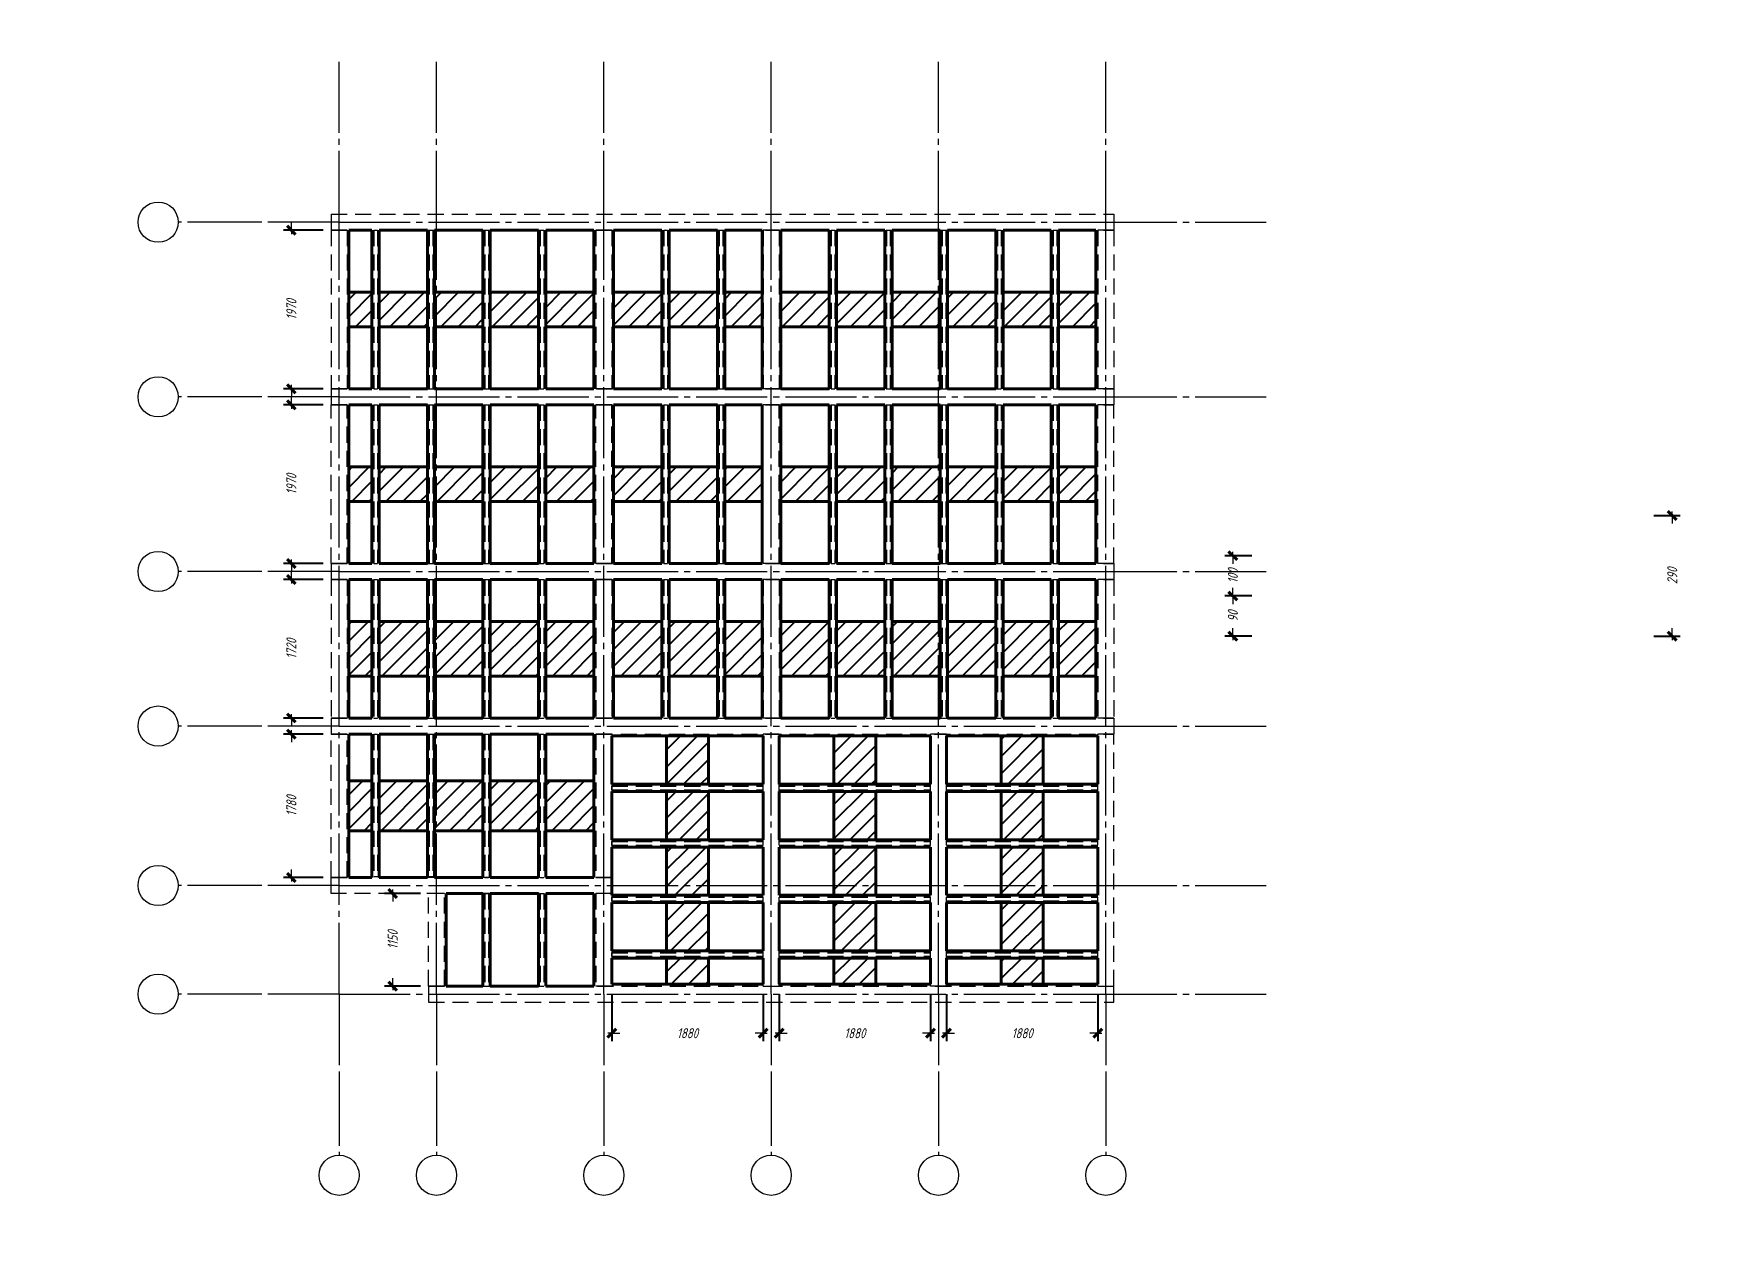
# Model space of a CAD drawing. Header units: millimetres. Extents: x 0 to 6720, y 0 to 297.
# Drawn here: x 1260 to 1680, y 0 to 297 of the extents above; entities that cross this region are included whole.
import ezdxf

# ---------------------------------------------------------------- set-up
doc = ezdxf.new("R2010")
doc.units = ezdxf.units.MM
for name, pattern in [('K5LT_AXLED', [22.1875, 17.6875, -1.5, 1.5, -1.5]), ('K5LT_BASIC', [0]), ('K5LT_DASHED', [6, 4, -2]), ('K5LT_THIN', [0])]:
    doc.linetypes.add(name, pattern=pattern)
doc.layers.add('Системный слой', color=7, linetype='Continuous')
doc.styles.add('KDIMTEXTSTYLE', font='GOST_AU.SHX', dxfattribs={"width": 0.96, "oblique": 15, "height": 5})
doc.styles.add('KTEXTSTYLE', font='GOST_AU.SHX', dxfattribs={"width": 0.96, "height": 5})
doc.dimstyles.new('KDIMSTYLE (0.02)', dxfattribs={"dimtxt": 5, "dimasz": 1, "dimexe": 2, "dimexo": 0, "dimgap": 1, "dimtad": 1, "dimlfac": 50, "dimtxsty": 'KDIMTEXTSTYLE', "dimsah": 1, "dimcen": 0, "dimdle": 1, "dimadec": 0, "dimazin": 0, "dimtfac": 0.667, "dimtmove": 0, "dimatfit": 3, "dimfxl": 0, "dimtvp": 1, "dimtolj": 1, "dimtzin": 0, "dimarcsym": 0})
doc.dimstyles.new('KDIMSTYLE (0.10)', dxfattribs={"dimtxt": 5, "dimasz": 1, "dimexe": 2, "dimexo": 0, "dimgap": 1, "dimtad": 1, "dimlfac": 10, "dimtxsty": 'KDIMTEXTSTYLE', "dimsah": 1, "dimcen": 0, "dimdle": 1, "dimadec": 0, "dimazin": 0, "dimtfac": 0.667, "dimtmove": 0, "dimatfit": 3, "dimfxl": 0, "dimtvp": 1, "dimtolj": 1, "dimtzin": 0, "dimarcsym": 0})
pattern_1 = [(45, (0, 0), (-2.1213203, 2.1213203), [])]

msp = doc.modelspace()

# ---------------------------------------------------------------- blocks, each defined once
blk = doc.blocks.new('U44')
at = {"layer": 'Системный слой', "color": 5, "linetype": 'K5LT_BASIC', "lineweight": 40}
for p, q in [((1457.76, 248.2), (1445.76, 248.2)), ((1445.76, 248.2), (1445.76, 224.2)), ((1457.76, 224.2), (1457.76, 248.2)), ((1445.76, 224.2), (1457.76, 224.2))]:
    blk.add_line(p, q, dxfattribs=at)
blk = doc.blocks.new('U45')
at = {"layer": 'Системный слой', "color": 5, "linetype": 'K5LT_BASIC', "lineweight": 40}
for p, q in [((1457.76, 232.8), (1445.76, 232.8)), ((1445.76, 232.8), (1445.76, 208.8)), ((1457.76, 208.8), (1457.76, 232.8)), ((1445.76, 208.8), (1457.76, 208.8))]:
    blk.add_line(p, q, dxfattribs=at)
blk = doc.blocks.new('U46')
at = {"layer": 'Системный слой', "color": 5, "linetype": 'K5LT_BASIC', "lineweight": 40}
for p, q in [((1471.56, 248.2), (1459.56, 248.2)), ((1459.56, 248.2), (1459.56, 224.2)), ((1471.56, 224.2), (1471.56, 248.2)), ((1459.56, 224.2), (1471.56, 224.2))]:
    blk.add_line(p, q, dxfattribs=at)
blk = doc.blocks.new('U47')
at = {"layer": 'Системный слой', "color": 5, "linetype": 'K5LT_BASIC', "lineweight": 40}
for p, q in [((1471.56, 232.8), (1459.56, 232.8)), ((1459.56, 232.8), (1459.56, 208.8)), ((1471.56, 208.8), (1471.56, 232.8)), ((1459.56, 208.8), (1471.56, 208.8))]:
    blk.add_line(p, q, dxfattribs=at)
blk = doc.blocks.new('U48')
at = {"layer": 'Системный слой', "color": 5, "linetype": 'K5LT_BASIC', "lineweight": 40}
for p, q in [((1485.36, 248.2), (1473.36, 248.2)), ((1473.36, 248.2), (1473.36, 224.2)), ((1485.36, 224.2), (1485.36, 248.2)), ((1473.36, 224.2), (1485.36, 224.2))]:
    blk.add_line(p, q, dxfattribs=at)
blk = doc.blocks.new('U49')
at = {"layer": 'Системный слой', "color": 5, "linetype": 'K5LT_BASIC', "lineweight": 40}
for p, q in [((1485.36, 232.8), (1473.36, 232.8)), ((1473.36, 232.8), (1473.36, 208.8)), ((1485.36, 208.8), (1485.36, 232.8)), ((1473.36, 208.8), (1485.36, 208.8))]:
    blk.add_line(p, q, dxfattribs=at)
blk = doc.blocks.new('U50')
at = {"layer": 'Системный слой', "color": 5, "linetype": 'K5LT_BASIC', "lineweight": 40}
for p, q in [((1499.16, 248.2), (1487.16, 248.2)), ((1487.16, 248.2), (1487.16, 224.2)), ((1499.16, 224.2), (1499.16, 248.2)), ((1487.16, 224.2), (1499.16, 224.2))]:
    blk.add_line(p, q, dxfattribs=at)
blk = doc.blocks.new('U51')
at = {"layer": 'Системный слой', "color": 5, "linetype": 'K5LT_BASIC', "lineweight": 40}
for p, q in [((1499.16, 232.8), (1487.16, 232.8)), ((1487.16, 232.8), (1487.16, 208.8)), ((1499.16, 208.8), (1499.16, 232.8)), ((1487.16, 208.8), (1499.16, 208.8))]:
    blk.add_line(p, q, dxfattribs=at)
blk = doc.blocks.new('U52')
at = {"layer": 'Системный слой', "color": 5, "linetype": 'K5LT_BASIC', "lineweight": 40}
for p, q in [((1512.96, 248.2), (1500.96, 248.2)), ((1500.96, 248.2), (1500.96, 224.2)), ((1512.96, 224.2), (1512.96, 248.2)), ((1500.96, 224.2), (1512.96, 224.2))]:
    blk.add_line(p, q, dxfattribs=at)
blk = doc.blocks.new('U53')
at = {"layer": 'Системный слой', "color": 5, "linetype": 'K5LT_BASIC', "lineweight": 40}
for p, q in [((1512.96, 232.8), (1500.96, 232.8)), ((1500.96, 232.8), (1500.96, 208.8)), ((1512.96, 208.8), (1512.96, 232.8)), ((1500.96, 208.8), (1512.96, 208.8))]:
    blk.add_line(p, q, dxfattribs=at)
blk = doc.blocks.new('U54')
at = {"layer": 'Системный слой', "color": 5, "linetype": 'K5LT_BASIC', "lineweight": 40}
for p, q in [((1524.06, 248.2), (1514.76, 248.2)), ((1514.76, 248.2), (1514.76, 224.2)), ((1524.06, 224.2), (1524.06, 248.2)), ((1514.76, 224.2), (1524.06, 224.2))]:
    blk.add_line(p, q, dxfattribs=at)
blk = doc.blocks.new('U55')
at = {"layer": 'Системный слой', "color": 5, "linetype": 'K5LT_BASIC', "lineweight": 40}
for p, q in [((1524.06, 232.8), (1514.76, 232.8)), ((1514.76, 232.8), (1514.76, 208.8)), ((1524.06, 208.8), (1524.06, 232.8)), ((1514.76, 208.8), (1524.06, 208.8))]:
    blk.add_line(p, q, dxfattribs=at)
blk = doc.blocks.new('U56')
at = {"layer": 'Системный слой', "color": 5, "linetype": 'K5LT_BASIC', "lineweight": 40}
for p, q in [((1416.16, 248.2), (1404.16, 248.2)), ((1404.16, 248.2), (1404.16, 224.2)), ((1416.16, 224.2), (1416.16, 248.2)), ((1404.16, 224.2), (1416.16, 224.2))]:
    blk.add_line(p, q, dxfattribs=at)
blk = doc.blocks.new('U57')
at = {"layer": 'Системный слой', "color": 5, "linetype": 'K5LT_BASIC', "lineweight": 40}
for p, q in [((1416.16, 232.8), (1404.16, 232.8)), ((1404.16, 232.8), (1404.16, 208.8)), ((1416.16, 208.8), (1416.16, 232.8)), ((1404.16, 208.8), (1416.16, 208.8))]:
    blk.add_line(p, q, dxfattribs=at)
blk = doc.blocks.new('U58')
at = {"layer": 'Системный слой', "color": 5, "linetype": 'K5LT_BASIC', "lineweight": 40}
for p, q in [((1429.96, 248.2), (1417.96, 248.2)), ((1417.96, 248.2), (1417.96, 224.2)), ((1429.96, 224.2), (1429.96, 248.2)), ((1417.96, 224.2), (1429.96, 224.2))]:
    blk.add_line(p, q, dxfattribs=at)
blk = doc.blocks.new('U59')
at = {"layer": 'Системный слой', "color": 5, "linetype": 'K5LT_BASIC', "lineweight": 40}
for p, q in [((1429.96, 232.8), (1417.96, 232.8)), ((1417.96, 232.8), (1417.96, 208.8)), ((1429.96, 208.8), (1429.96, 232.8)), ((1417.96, 208.8), (1429.96, 208.8))]:
    blk.add_line(p, q, dxfattribs=at)
blk = doc.blocks.new('U60')
at = {"layer": 'Системный слой', "color": 5, "linetype": 'K5LT_BASIC', "lineweight": 40}
for p, q in [((1399.26, 248.2), (1387.26, 248.2)), ((1387.26, 248.2), (1387.26, 224.2)), ((1399.26, 224.2), (1399.26, 248.2)), ((1387.26, 224.2), (1399.26, 224.2))]:
    blk.add_line(p, q, dxfattribs=at)
blk = doc.blocks.new('U61')
at = {"layer": 'Системный слой', "color": 5, "linetype": 'K5LT_BASIC', "lineweight": 40}
for p, q in [((1399.26, 232.8), (1387.26, 232.8)), ((1387.26, 232.8), (1387.26, 208.8)), ((1399.26, 208.8), (1399.26, 232.8)), ((1387.26, 208.8), (1399.26, 208.8))]:
    blk.add_line(p, q, dxfattribs=at)
blk = doc.blocks.new('U62')
at = {"layer": 'Системный слой', "color": 5, "linetype": 'K5LT_BASIC', "lineweight": 40}
for p, q in [((1385.46, 248.2), (1373.46, 248.2)), ((1373.46, 248.2), (1373.46, 224.2)), ((1385.46, 224.2), (1385.46, 248.2)), ((1373.46, 224.2), (1385.46, 224.2))]:
    blk.add_line(p, q, dxfattribs=at)
blk = doc.blocks.new('U63')
at = {"layer": 'Системный слой', "color": 5, "linetype": 'K5LT_BASIC', "lineweight": 40}
for p, q in [((1385.46, 232.8), (1373.46, 232.8)), ((1373.46, 232.8), (1373.46, 208.8)), ((1385.46, 208.8), (1385.46, 232.8)), ((1373.46, 208.8), (1385.46, 208.8))]:
    blk.add_line(p, q, dxfattribs=at)
blk = doc.blocks.new('U64')
at = {"layer": 'Системный слой', "color": 5, "linetype": 'K5LT_BASIC', "lineweight": 40}
for p, q in [((1371.66, 248.2), (1359.66, 248.2)), ((1359.66, 248.2), (1359.66, 224.2)), ((1371.66, 224.2), (1371.66, 248.2)), ((1359.66, 224.2), (1371.66, 224.2))]:
    blk.add_line(p, q, dxfattribs=at)
blk = doc.blocks.new('U65')
at = {"layer": 'Системный слой', "color": 5, "linetype": 'K5LT_BASIC', "lineweight": 40}
for p, q in [((1371.66, 232.8), (1359.66, 232.8)), ((1359.66, 232.8), (1359.66, 208.8)), ((1371.66, 208.8), (1371.66, 232.8)), ((1359.66, 208.8), (1371.66, 208.8))]:
    blk.add_line(p, q, dxfattribs=at)
blk = doc.blocks.new('U66')
at = {"layer": 'Системный слой', "color": 5, "linetype": 'K5LT_BASIC', "lineweight": 40}
for p, q in [((1357.86, 248.2), (1345.86, 248.2)), ((1345.86, 248.2), (1345.86, 224.2)), ((1357.86, 224.2), (1357.86, 248.2)), ((1345.86, 224.2), (1357.86, 224.2))]:
    blk.add_line(p, q, dxfattribs=at)
blk = doc.blocks.new('U67')
at = {"layer": 'Системный слой', "color": 5, "linetype": 'K5LT_BASIC', "lineweight": 40}
for p, q in [((1357.86, 232.8), (1345.86, 232.8)), ((1345.86, 232.8), (1345.86, 208.8)), ((1357.86, 208.8), (1357.86, 232.8)), ((1345.86, 208.8), (1357.86, 208.8))]:
    blk.add_line(p, q, dxfattribs=at)
blk = doc.blocks.new('U68')
at = {"layer": 'Системный слой', "color": 5, "linetype": 'K5LT_BASIC', "lineweight": 40}
for p, q in [((1441.06, 248.2), (1431.76, 248.2)), ((1431.76, 248.2), (1431.76, 224.2)), ((1441.06, 224.2), (1441.06, 248.2)), ((1431.76, 224.2), (1441.06, 224.2))]:
    blk.add_line(p, q, dxfattribs=at)
blk = doc.blocks.new('U69')
at = {"layer": 'Системный слой', "color": 5, "linetype": 'K5LT_BASIC', "lineweight": 40}
for p, q in [((1441.06, 232.8), (1431.76, 232.8)), ((1431.76, 232.8), (1431.76, 208.8)), ((1441.06, 208.8), (1441.06, 232.8)), ((1431.76, 208.8), (1441.06, 208.8))]:
    blk.add_line(p, q, dxfattribs=at)
blk = doc.blocks.new('U70')
at = {"layer": 'Системный слой', "color": 5, "linetype": 'K5LT_BASIC', "lineweight": 40}
for p, q in [((1344.06, 248.2), (1338.36, 248.2)), ((1338.36, 248.2), (1338.36, 224.2)), ((1344.06, 224.2), (1344.06, 248.2)), ((1338.36, 224.2), (1344.06, 224.2))]:
    blk.add_line(p, q, dxfattribs=at)
blk = doc.blocks.new('U71')
at = {"layer": 'Системный слой', "color": 5, "linetype": 'K5LT_BASIC', "lineweight": 40}
for p, q in [((1344.06, 232.8), (1338.36, 232.8)), ((1338.36, 232.8), (1338.36, 208.8)), ((1344.06, 208.8), (1344.06, 232.8)), ((1338.36, 208.8), (1344.06, 208.8))]:
    blk.add_line(p, q, dxfattribs=at)
blk = doc.blocks.new('U72')
at = {"layer": 'Системный слой', "color": 5, "linetype": 'K5LT_BASIC', "lineweight": 40}
for p, q in [((1457.76, 204.8), (1445.76, 204.8)), ((1445.76, 204.8), (1445.76, 180.8)), ((1457.76, 180.8), (1457.76, 204.8)), ((1445.76, 180.8), (1457.76, 180.8))]:
    blk.add_line(p, q, dxfattribs=at)
blk = doc.blocks.new('U73')
at = {"layer": 'Системный слой', "color": 5, "linetype": 'K5LT_BASIC', "lineweight": 40}
for p, q in [((1457.76, 189.4), (1445.76, 189.4)), ((1445.76, 189.4), (1445.76, 165.4)), ((1457.76, 165.4), (1457.76, 189.4)), ((1445.76, 165.4), (1457.76, 165.4))]:
    blk.add_line(p, q, dxfattribs=at)
blk = doc.blocks.new('U74')
at = {"layer": 'Системный слой', "color": 5, "linetype": 'K5LT_BASIC', "lineweight": 40}
for p, q in [((1471.56, 204.8), (1459.56, 204.8)), ((1459.56, 204.8), (1459.56, 180.8)), ((1471.56, 180.8), (1471.56, 204.8)), ((1459.56, 180.8), (1471.56, 180.8))]:
    blk.add_line(p, q, dxfattribs=at)
blk = doc.blocks.new('U75')
at = {"layer": 'Системный слой', "color": 5, "linetype": 'K5LT_BASIC', "lineweight": 40}
for p, q in [((1471.56, 189.4), (1459.56, 189.4)), ((1459.56, 189.4), (1459.56, 165.4)), ((1471.56, 165.4), (1471.56, 189.4)), ((1459.56, 165.4), (1471.56, 165.4))]:
    blk.add_line(p, q, dxfattribs=at)
blk = doc.blocks.new('U76')
at = {"layer": 'Системный слой', "color": 5, "linetype": 'K5LT_BASIC', "lineweight": 40}
for p, q in [((1485.36, 204.8), (1473.36, 204.8)), ((1473.36, 204.8), (1473.36, 180.8)), ((1485.36, 180.8), (1485.36, 204.8)), ((1473.36, 180.8), (1485.36, 180.8))]:
    blk.add_line(p, q, dxfattribs=at)
blk = doc.blocks.new('U77')
at = {"layer": 'Системный слой', "color": 5, "linetype": 'K5LT_BASIC', "lineweight": 40}
for p, q in [((1485.36, 189.4), (1473.36, 189.4)), ((1473.36, 189.4), (1473.36, 165.4)), ((1485.36, 165.4), (1485.36, 189.4)), ((1473.36, 165.4), (1485.36, 165.4))]:
    blk.add_line(p, q, dxfattribs=at)
blk = doc.blocks.new('U78')
at = {"layer": 'Системный слой', "color": 5, "linetype": 'K5LT_BASIC', "lineweight": 40}
for p, q in [((1499.16, 204.8), (1487.16, 204.8)), ((1487.16, 204.8), (1487.16, 180.8)), ((1499.16, 180.8), (1499.16, 204.8)), ((1487.16, 180.8), (1499.16, 180.8))]:
    blk.add_line(p, q, dxfattribs=at)
blk = doc.blocks.new('U79')
at = {"layer": 'Системный слой', "color": 5, "linetype": 'K5LT_BASIC', "lineweight": 40}
for p, q in [((1499.16, 189.4), (1487.16, 189.4)), ((1487.16, 189.4), (1487.16, 165.4)), ((1499.16, 165.4), (1499.16, 189.4)), ((1487.16, 165.4), (1499.16, 165.4))]:
    blk.add_line(p, q, dxfattribs=at)
blk = doc.blocks.new('U80')
at = {"layer": 'Системный слой', "color": 5, "linetype": 'K5LT_BASIC', "lineweight": 40}
for p, q in [((1512.96, 204.8), (1500.96, 204.8)), ((1500.96, 204.8), (1500.96, 180.8)), ((1512.96, 180.8), (1512.96, 204.8)), ((1500.96, 180.8), (1512.96, 180.8))]:
    blk.add_line(p, q, dxfattribs=at)
blk = doc.blocks.new('U81')
at = {"layer": 'Системный слой', "color": 5, "linetype": 'K5LT_BASIC', "lineweight": 40}
for p, q in [((1512.96, 189.4), (1500.96, 189.4)), ((1500.96, 189.4), (1500.96, 165.4)), ((1512.96, 165.4), (1512.96, 189.4)), ((1500.96, 165.4), (1512.96, 165.4))]:
    blk.add_line(p, q, dxfattribs=at)
blk = doc.blocks.new('U82')
at = {"layer": 'Системный слой', "color": 5, "linetype": 'K5LT_BASIC', "lineweight": 40}
for p, q in [((1524.06, 204.8), (1514.76, 204.8)), ((1514.76, 204.8), (1514.76, 180.8)), ((1524.06, 180.8), (1524.06, 204.8)), ((1514.76, 180.8), (1524.06, 180.8))]:
    blk.add_line(p, q, dxfattribs=at)
blk = doc.blocks.new('U83')
at = {"layer": 'Системный слой', "color": 5, "linetype": 'K5LT_BASIC', "lineweight": 40}
for p, q in [((1524.06, 189.4), (1514.76, 189.4)), ((1514.76, 189.4), (1514.76, 165.4)), ((1524.06, 165.4), (1524.06, 189.4)), ((1514.76, 165.4), (1524.06, 165.4))]:
    blk.add_line(p, q, dxfattribs=at)
blk = doc.blocks.new('U84')
at = {"layer": 'Системный слой', "color": 5, "linetype": 'K5LT_BASIC', "lineweight": 40}
for p, q in [((1416.16, 204.8), (1404.16, 204.8)), ((1404.16, 204.8), (1404.16, 180.8)), ((1416.16, 180.8), (1416.16, 204.8)), ((1404.16, 180.8), (1416.16, 180.8))]:
    blk.add_line(p, q, dxfattribs=at)
blk = doc.blocks.new('U85')
at = {"layer": 'Системный слой', "color": 5, "linetype": 'K5LT_BASIC', "lineweight": 40}
for p, q in [((1416.16, 189.4), (1404.16, 189.4)), ((1404.16, 189.4), (1404.16, 165.4)), ((1416.16, 165.4), (1416.16, 189.4)), ((1404.16, 165.4), (1416.16, 165.4))]:
    blk.add_line(p, q, dxfattribs=at)
blk = doc.blocks.new('U86')
at = {"layer": 'Системный слой', "color": 5, "linetype": 'K5LT_BASIC', "lineweight": 40}
for p, q in [((1429.96, 204.8), (1417.96, 204.8)), ((1417.96, 204.8), (1417.96, 180.8)), ((1429.96, 180.8), (1429.96, 204.8)), ((1417.96, 180.8), (1429.96, 180.8))]:
    blk.add_line(p, q, dxfattribs=at)
blk = doc.blocks.new('U87')
at = {"layer": 'Системный слой', "color": 5, "linetype": 'K5LT_BASIC', "lineweight": 40}
for p, q in [((1429.96, 189.4), (1417.96, 189.4)), ((1417.96, 189.4), (1417.96, 165.4)), ((1429.96, 165.4), (1429.96, 189.4)), ((1417.96, 165.4), (1429.96, 165.4))]:
    blk.add_line(p, q, dxfattribs=at)
blk = doc.blocks.new('U88')
at = {"layer": 'Системный слой', "color": 5, "linetype": 'K5LT_BASIC', "lineweight": 40}
for p, q in [((1399.26, 204.8), (1387.26, 204.8)), ((1387.26, 204.8), (1387.26, 180.8)), ((1399.26, 180.8), (1399.26, 204.8)), ((1387.26, 180.8), (1399.26, 180.8))]:
    blk.add_line(p, q, dxfattribs=at)
blk = doc.blocks.new('U89')
at = {"layer": 'Системный слой', "color": 5, "linetype": 'K5LT_BASIC', "lineweight": 40}
for p, q in [((1399.26, 189.4), (1387.26, 189.4)), ((1387.26, 189.4), (1387.26, 165.4)), ((1399.26, 165.4), (1399.26, 189.4)), ((1387.26, 165.4), (1399.26, 165.4))]:
    blk.add_line(p, q, dxfattribs=at)
blk = doc.blocks.new('U90')
at = {"layer": 'Системный слой', "color": 5, "linetype": 'K5LT_BASIC', "lineweight": 40}
for p, q in [((1385.46, 204.8), (1373.46, 204.8)), ((1373.46, 204.8), (1373.46, 180.8)), ((1385.46, 180.8), (1385.46, 204.8)), ((1373.46, 180.8), (1385.46, 180.8))]:
    blk.add_line(p, q, dxfattribs=at)
blk = doc.blocks.new('U91')
at = {"layer": 'Системный слой', "color": 5, "linetype": 'K5LT_BASIC', "lineweight": 40}
for p, q in [((1385.46, 189.4), (1373.46, 189.4)), ((1373.46, 189.4), (1373.46, 165.4)), ((1385.46, 165.4), (1385.46, 189.4)), ((1373.46, 165.4), (1385.46, 165.4))]:
    blk.add_line(p, q, dxfattribs=at)
blk = doc.blocks.new('U92')
at = {"layer": 'Системный слой', "color": 5, "linetype": 'K5LT_BASIC', "lineweight": 40}
for p, q in [((1371.66, 204.8), (1359.66, 204.8)), ((1359.66, 204.8), (1359.66, 180.8)), ((1371.66, 180.8), (1371.66, 204.8)), ((1359.66, 180.8), (1371.66, 180.8))]:
    blk.add_line(p, q, dxfattribs=at)
blk = doc.blocks.new('U93')
at = {"layer": 'Системный слой', "color": 5, "linetype": 'K5LT_BASIC', "lineweight": 40}
for p, q in [((1371.66, 189.4), (1359.66, 189.4)), ((1359.66, 189.4), (1359.66, 165.4)), ((1371.66, 165.4), (1371.66, 189.4)), ((1359.66, 165.4), (1371.66, 165.4))]:
    blk.add_line(p, q, dxfattribs=at)
blk = doc.blocks.new('U94')
at = {"layer": 'Системный слой', "color": 5, "linetype": 'K5LT_BASIC', "lineweight": 40}
for p, q in [((1357.86, 204.8), (1345.86, 204.8)), ((1345.86, 204.8), (1345.86, 180.8)), ((1357.86, 180.8), (1357.86, 204.8)), ((1345.86, 180.8), (1357.86, 180.8))]:
    blk.add_line(p, q, dxfattribs=at)
blk = doc.blocks.new('U95')
at = {"layer": 'Системный слой', "color": 5, "linetype": 'K5LT_BASIC', "lineweight": 40}
for p, q in [((1357.86, 189.4), (1345.86, 189.4)), ((1345.86, 189.4), (1345.86, 165.4)), ((1357.86, 165.4), (1357.86, 189.4)), ((1345.86, 165.4), (1357.86, 165.4))]:
    blk.add_line(p, q, dxfattribs=at)
blk = doc.blocks.new('U96')
at = {"layer": 'Системный слой', "color": 5, "linetype": 'K5LT_BASIC', "lineweight": 40}
for p, q in [((1441.06, 204.8), (1431.76, 204.8)), ((1431.76, 204.8), (1431.76, 180.8)), ((1441.06, 180.8), (1441.06, 204.8)), ((1431.76, 180.8), (1441.06, 180.8))]:
    blk.add_line(p, q, dxfattribs=at)
blk = doc.blocks.new('U97')
at = {"layer": 'Системный слой', "color": 5, "linetype": 'K5LT_BASIC', "lineweight": 40}
for p, q in [((1441.06, 189.4), (1431.76, 189.4)), ((1431.76, 189.4), (1431.76, 165.4)), ((1441.06, 165.4), (1441.06, 189.4)), ((1431.76, 165.4), (1441.06, 165.4))]:
    blk.add_line(p, q, dxfattribs=at)
blk = doc.blocks.new('U98')
at = {"layer": 'Системный слой', "color": 5, "linetype": 'K5LT_BASIC', "lineweight": 40}
for p, q in [((1344.06, 204.8), (1338.36, 204.8)), ((1338.36, 204.8), (1338.36, 180.8)), ((1344.06, 180.8), (1344.06, 204.8)), ((1338.36, 180.8), (1344.06, 180.8))]:
    blk.add_line(p, q, dxfattribs=at)
blk = doc.blocks.new('U99')
at = {"layer": 'Системный слой', "color": 5, "linetype": 'K5LT_BASIC', "lineweight": 40}
for p, q in [((1344.06, 189.4), (1338.36, 189.4)), ((1338.36, 189.4), (1338.36, 165.4)), ((1344.06, 165.4), (1344.06, 189.4)), ((1338.36, 165.4), (1344.06, 165.4))]:
    blk.add_line(p, q, dxfattribs=at)
blk = doc.blocks.new('U100')
at = {"layer": 'Системный слой', "color": 5, "linetype": 'K5LT_BASIC', "lineweight": 40}
for p, q in [((1512.96, 161.4), (1500.96, 161.4)), ((1500.96, 161.4), (1500.96, 137.4)), ((1512.96, 137.4), (1512.96, 161.4)), ((1500.96, 137.4), (1512.96, 137.4))]:
    blk.add_line(p, q, dxfattribs=at)
blk = doc.blocks.new('U101')
at = {"layer": 'Системный слой', "color": 5, "linetype": 'K5LT_BASIC', "lineweight": 40}
for p, q in [((1512.96, 151), (1500.96, 151)), ((1500.96, 151), (1500.96, 127)), ((1512.96, 127), (1512.96, 151)), ((1500.96, 127), (1512.96, 127))]:
    blk.add_line(p, q, dxfattribs=at)
blk = doc.blocks.new('U102')
at = {"layer": 'Системный слой', "color": 5, "linetype": 'K5LT_BASIC', "lineweight": 40}
for p, q in [((1524.06, 161.4), (1514.76, 161.4)), ((1514.76, 161.4), (1514.76, 137.4)), ((1524.06, 137.4), (1524.06, 161.4)), ((1514.76, 137.4), (1524.06, 137.4))]:
    blk.add_line(p, q, dxfattribs=at)
blk = doc.blocks.new('U103')
at = {"layer": 'Системный слой', "color": 5, "linetype": 'K5LT_BASIC', "lineweight": 40}
for p, q in [((1524.06, 151), (1514.76, 151)), ((1514.76, 151), (1514.76, 127)), ((1524.06, 127), (1524.06, 151)), ((1514.76, 127), (1524.06, 127))]:
    blk.add_line(p, q, dxfattribs=at)
blk = doc.blocks.new('U104')
at = {"layer": 'Системный слой', "color": 5, "linetype": 'K5LT_BASIC', "lineweight": 40}
for p, q in [((1499.16, 161.4), (1487.16, 161.4)), ((1487.16, 161.4), (1487.16, 137.4)), ((1499.16, 137.4), (1499.16, 161.4)), ((1487.16, 137.4), (1499.16, 137.4))]:
    blk.add_line(p, q, dxfattribs=at)
blk = doc.blocks.new('U105')
at = {"layer": 'Системный слой', "color": 5, "linetype": 'K5LT_BASIC', "lineweight": 40}
for p, q in [((1499.16, 151), (1487.16, 151)), ((1487.16, 151), (1487.16, 127)), ((1499.16, 127), (1499.16, 151)), ((1487.16, 127), (1499.16, 127))]:
    blk.add_line(p, q, dxfattribs=at)
blk = doc.blocks.new('U106')
at = {"layer": 'Системный слой', "color": 5, "linetype": 'K5LT_BASIC', "lineweight": 40}
for p, q in [((1485.36, 161.4), (1473.36, 161.4)), ((1473.36, 161.4), (1473.36, 137.4)), ((1485.36, 137.4), (1485.36, 161.4)), ((1473.36, 137.4), (1485.36, 137.4))]:
    blk.add_line(p, q, dxfattribs=at)
blk = doc.blocks.new('U107')
at = {"layer": 'Системный слой', "color": 5, "linetype": 'K5LT_BASIC', "lineweight": 40}
for p, q in [((1485.36, 151), (1473.36, 151)), ((1473.36, 151), (1473.36, 127)), ((1485.36, 127), (1485.36, 151)), ((1473.36, 127), (1485.36, 127))]:
    blk.add_line(p, q, dxfattribs=at)
blk = doc.blocks.new('U108')
at = {"layer": 'Системный слой', "color": 5, "linetype": 'K5LT_BASIC', "lineweight": 40}
for p, q in [((1471.56, 161.4), (1459.56, 161.4)), ((1459.56, 161.4), (1459.56, 137.4)), ((1471.56, 137.4), (1471.56, 161.4)), ((1459.56, 137.4), (1471.56, 137.4))]:
    blk.add_line(p, q, dxfattribs=at)
blk = doc.blocks.new('U109')
at = {"layer": 'Системный слой', "color": 5, "linetype": 'K5LT_BASIC', "lineweight": 40}
for p, q in [((1471.56, 151), (1459.56, 151)), ((1459.56, 151), (1459.56, 127)), ((1471.56, 127), (1471.56, 151)), ((1459.56, 127), (1471.56, 127))]:
    blk.add_line(p, q, dxfattribs=at)
blk = doc.blocks.new('U110')
at = {"layer": 'Системный слой', "color": 5, "linetype": 'K5LT_BASIC', "lineweight": 40}
for p, q in [((1457.76, 161.4), (1445.76, 161.4)), ((1445.76, 161.4), (1445.76, 137.4)), ((1457.76, 137.4), (1457.76, 161.4)), ((1445.76, 137.4), (1457.76, 137.4))]:
    blk.add_line(p, q, dxfattribs=at)
blk = doc.blocks.new('U111')
at = {"layer": 'Системный слой', "color": 5, "linetype": 'K5LT_BASIC', "lineweight": 40}
for p, q in [((1457.76, 151), (1445.76, 151)), ((1445.76, 151), (1445.76, 127)), ((1457.76, 127), (1457.76, 151)), ((1445.76, 127), (1457.76, 127))]:
    blk.add_line(p, q, dxfattribs=at)
blk = doc.blocks.new('U112')
at = {"layer": 'Системный слой', "color": 5, "linetype": 'K5LT_BASIC', "lineweight": 40}
for p, q in [((1429.96, 161.4), (1417.96, 161.4)), ((1417.96, 161.4), (1417.96, 137.4)), ((1429.96, 137.4), (1429.96, 161.4)), ((1417.96, 137.4), (1429.96, 137.4))]:
    blk.add_line(p, q, dxfattribs=at)
blk = doc.blocks.new('U113')
at = {"layer": 'Системный слой', "color": 5, "linetype": 'K5LT_BASIC', "lineweight": 40}
for p, q in [((1429.96, 151), (1417.96, 151)), ((1417.96, 151), (1417.96, 127)), ((1429.96, 127), (1429.96, 151)), ((1417.96, 127), (1429.96, 127))]:
    blk.add_line(p, q, dxfattribs=at)
blk = doc.blocks.new('U114')
at = {"layer": 'Системный слой', "color": 5, "linetype": 'K5LT_BASIC', "lineweight": 40}
for p, q in [((1416.16, 161.4), (1404.16, 161.4)), ((1404.16, 161.4), (1404.16, 137.4)), ((1416.16, 137.4), (1416.16, 161.4)), ((1404.16, 137.4), (1416.16, 137.4))]:
    blk.add_line(p, q, dxfattribs=at)
blk = doc.blocks.new('U115')
at = {"layer": 'Системный слой', "color": 5, "linetype": 'K5LT_BASIC', "lineweight": 40}
for p, q in [((1416.16, 151), (1404.16, 151)), ((1404.16, 151), (1404.16, 127)), ((1416.16, 127), (1416.16, 151)), ((1404.16, 127), (1416.16, 127))]:
    blk.add_line(p, q, dxfattribs=at)
blk = doc.blocks.new('U116')
at = {"layer": 'Системный слой', "color": 5, "linetype": 'K5LT_BASIC', "lineweight": 40}
for p, q in [((1399.26, 161.4), (1387.26, 161.4)), ((1387.26, 161.4), (1387.26, 137.4)), ((1399.26, 137.4), (1399.26, 161.4)), ((1387.26, 137.4), (1399.26, 137.4))]:
    blk.add_line(p, q, dxfattribs=at)
blk = doc.blocks.new('U117')
at = {"layer": 'Системный слой', "color": 5, "linetype": 'K5LT_BASIC', "lineweight": 40}
for p, q in [((1399.26, 151), (1387.26, 151)), ((1387.26, 151), (1387.26, 127)), ((1399.26, 127), (1399.26, 151)), ((1387.26, 127), (1399.26, 127))]:
    blk.add_line(p, q, dxfattribs=at)
blk = doc.blocks.new('U118')
at = {"layer": 'Системный слой', "color": 5, "linetype": 'K5LT_BASIC', "lineweight": 40}
for p, q in [((1385.46, 161.4), (1373.46, 161.4)), ((1373.46, 161.4), (1373.46, 137.4)), ((1385.46, 137.4), (1385.46, 161.4)), ((1373.46, 137.4), (1385.46, 137.4))]:
    blk.add_line(p, q, dxfattribs=at)
blk = doc.blocks.new('U119')
at = {"layer": 'Системный слой', "color": 5, "linetype": 'K5LT_BASIC', "lineweight": 40}
for p, q in [((1385.46, 151), (1373.46, 151)), ((1373.46, 151), (1373.46, 127)), ((1385.46, 127), (1385.46, 151)), ((1373.46, 127), (1385.46, 127))]:
    blk.add_line(p, q, dxfattribs=at)
blk = doc.blocks.new('U120')
at = {"layer": 'Системный слой', "color": 5, "linetype": 'K5LT_BASIC', "lineweight": 40}
for p, q in [((1371.66, 161.4), (1359.66, 161.4)), ((1359.66, 161.4), (1359.66, 137.4)), ((1371.66, 137.4), (1371.66, 161.4)), ((1359.66, 137.4), (1371.66, 137.4))]:
    blk.add_line(p, q, dxfattribs=at)
blk = doc.blocks.new('U121')
at = {"layer": 'Системный слой', "color": 5, "linetype": 'K5LT_BASIC', "lineweight": 40}
for p, q in [((1371.66, 151), (1359.66, 151)), ((1359.66, 151), (1359.66, 127)), ((1371.66, 127), (1371.66, 151)), ((1359.66, 127), (1371.66, 127))]:
    blk.add_line(p, q, dxfattribs=at)
blk = doc.blocks.new('U122')
at = {"layer": 'Системный слой', "color": 5, "linetype": 'K5LT_BASIC', "lineweight": 40}
for p, q in [((1357.86, 161.4), (1345.86, 161.4)), ((1345.86, 161.4), (1345.86, 137.4)), ((1357.86, 137.4), (1357.86, 161.4)), ((1345.86, 137.4), (1357.86, 137.4))]:
    blk.add_line(p, q, dxfattribs=at)
blk = doc.blocks.new('U123')
at = {"layer": 'Системный слой', "color": 5, "linetype": 'K5LT_BASIC', "lineweight": 40}
for p, q in [((1357.86, 151), (1345.86, 151)), ((1345.86, 151), (1345.86, 127)), ((1357.86, 127), (1357.86, 151)), ((1345.86, 127), (1357.86, 127))]:
    blk.add_line(p, q, dxfattribs=at)
blk = doc.blocks.new('U124')
at = {"layer": 'Системный слой', "color": 5, "linetype": 'K5LT_BASIC', "lineweight": 40}
for p, q in [((1344.06, 161.4), (1338.36, 161.4)), ((1338.36, 161.4), (1338.36, 137.4)), ((1344.06, 137.4), (1344.06, 161.4)), ((1338.36, 137.4), (1344.06, 137.4))]:
    blk.add_line(p, q, dxfattribs=at)
blk = doc.blocks.new('U125')
at = {"layer": 'Системный слой', "color": 5, "linetype": 'K5LT_BASIC', "lineweight": 40}
for p, q in [((1344.06, 151), (1338.36, 151)), ((1338.36, 151), (1338.36, 127)), ((1344.06, 127), (1344.06, 151)), ((1338.36, 127), (1344.06, 127))]:
    blk.add_line(p, q, dxfattribs=at)
blk = doc.blocks.new('U126')
at = {"layer": 'Системный слой', "color": 5, "linetype": 'K5LT_BASIC', "lineweight": 40}
for p, q in [((1441.06, 161.4), (1431.76, 161.4)), ((1431.76, 161.4), (1431.76, 137.4)), ((1441.06, 137.4), (1441.06, 161.4)), ((1431.76, 137.4), (1441.06, 137.4))]:
    blk.add_line(p, q, dxfattribs=at)
blk = doc.blocks.new('U127')
at = {"layer": 'Системный слой', "color": 5, "linetype": 'K5LT_BASIC', "lineweight": 40}
for p, q in [((1441.06, 151), (1431.76, 151)), ((1431.76, 151), (1431.76, 127)), ((1441.06, 127), (1441.06, 151)), ((1431.76, 127), (1441.06, 127))]:
    blk.add_line(p, q, dxfattribs=at)
blk = doc.blocks.new('U128')
at = {"layer": 'Системный слой', "color": 5, "linetype": 'K5LT_BASIC', "lineweight": 40}
for p, q in [((1399.26, 123), (1387.26, 123)), ((1387.26, 123), (1387.26, 99)), ((1399.26, 99), (1399.26, 123)), ((1387.26, 99), (1399.26, 99))]:
    blk.add_line(p, q, dxfattribs=at)
blk = doc.blocks.new('U129')
at = {"layer": 'Системный слой', "color": 5, "linetype": 'K5LT_BASIC', "lineweight": 40}
for p, q in [((1399.26, 111.4), (1387.26, 111.4)), ((1387.26, 111.4), (1387.26, 87.4)), ((1399.26, 87.4), (1399.26, 111.4)), ((1387.26, 87.4), (1399.26, 87.4))]:
    blk.add_line(p, q, dxfattribs=at)
blk = doc.blocks.new('U130')
at = {"layer": 'Системный слой', "color": 5, "linetype": 'K5LT_BASIC', "lineweight": 40}
for p, q in [((1385.46, 123), (1373.46, 123)), ((1373.46, 123), (1373.46, 99)), ((1385.46, 99), (1385.46, 123)), ((1373.46, 99), (1385.46, 99))]:
    blk.add_line(p, q, dxfattribs=at)
blk = doc.blocks.new('U131')
at = {"layer": 'Системный слой', "color": 5, "linetype": 'K5LT_BASIC', "lineweight": 40}
for p, q in [((1385.46, 111.4), (1373.46, 111.4)), ((1373.46, 111.4), (1373.46, 87.4)), ((1385.46, 87.4), (1385.46, 111.4)), ((1373.46, 87.4), (1385.46, 87.4))]:
    blk.add_line(p, q, dxfattribs=at)
blk = doc.blocks.new('U132')
at = {"layer": 'Системный слой', "color": 5, "linetype": 'K5LT_BASIC', "lineweight": 40}
for p, q in [((1371.66, 123), (1359.66, 123)), ((1359.66, 123), (1359.66, 99)), ((1371.66, 99), (1371.66, 123)), ((1359.66, 99), (1371.66, 99))]:
    blk.add_line(p, q, dxfattribs=at)
blk = doc.blocks.new('U133')
at = {"layer": 'Системный слой', "color": 5, "linetype": 'K5LT_BASIC', "lineweight": 40}
for p, q in [((1371.66, 111.4), (1359.66, 111.4)), ((1359.66, 111.4), (1359.66, 87.4)), ((1371.66, 87.4), (1371.66, 111.4)), ((1359.66, 87.4), (1371.66, 87.4))]:
    blk.add_line(p, q, dxfattribs=at)
blk = doc.blocks.new('U134')
at = {"layer": 'Системный слой', "color": 5, "linetype": 'K5LT_BASIC', "lineweight": 40}
for p, q in [((1357.86, 123), (1345.86, 123)), ((1345.86, 123), (1345.86, 99)), ((1357.86, 99), (1357.86, 123)), ((1345.86, 99), (1357.86, 99))]:
    blk.add_line(p, q, dxfattribs=at)
blk = doc.blocks.new('U135')
at = {"layer": 'Системный слой', "color": 5, "linetype": 'K5LT_BASIC', "lineweight": 40}
for p, q in [((1357.86, 111.4), (1345.86, 111.4)), ((1345.86, 111.4), (1345.86, 87.4)), ((1357.86, 87.4), (1357.86, 111.4)), ((1345.86, 87.4), (1357.86, 87.4))]:
    blk.add_line(p, q, dxfattribs=at)
blk = doc.blocks.new('U136')
at = {"layer": 'Системный слой', "color": 5, "linetype": 'K5LT_BASIC', "lineweight": 40}
for p, q in [((1344.06, 123), (1338.36, 123)), ((1338.36, 123), (1338.36, 99)), ((1344.06, 99), (1344.06, 123)), ((1338.36, 99), (1344.06, 99))]:
    blk.add_line(p, q, dxfattribs=at)
blk = doc.blocks.new('U137')
at = {"layer": 'Системный слой', "color": 5, "linetype": 'K5LT_BASIC', "lineweight": 40}
for p, q in [((1344.06, 111.4), (1338.36, 111.4)), ((1338.36, 111.4), (1338.36, 87.4)), ((1344.06, 87.4), (1344.06, 111.4)), ((1338.36, 87.4), (1344.06, 87.4))]:
    blk.add_line(p, q, dxfattribs=at)
blk = doc.blocks.new('U138')
at = {"layer": 'Системный слой', "color": 5, "linetype": 'K5LT_BASIC', "lineweight": 40}
for p, q in [((1399.26, 83.4), (1387.26, 83.4)), ((1387.26, 83.4), (1387.26, 60.4)), ((1399.26, 60.4), (1399.26, 83.4)), ((1387.26, 60.4), (1399.26, 60.4))]:
    blk.add_line(p, q, dxfattribs=at)
blk = doc.blocks.new('U139')
at = {"layer": 'Системный слой', "color": 5, "linetype": 'K5LT_BASIC', "lineweight": 40}
for p, q in [((1385.46, 83.4), (1373.46, 83.4)), ((1373.46, 83.4), (1373.46, 60.4)), ((1385.46, 60.4), (1385.46, 83.4)), ((1373.46, 60.4), (1385.46, 60.4))]:
    blk.add_line(p, q, dxfattribs=at)
blk = doc.blocks.new('U140')
at = {"layer": 'Системный слой', "color": 5, "linetype": 'K5LT_BASIC', "lineweight": 40}
for p, q in [((1371.66, 83.4), (1362.56, 83.4)), ((1362.56, 83.4), (1362.56, 60.4)), ((1371.66, 60.4), (1371.66, 83.4)), ((1362.56, 60.4), (1371.66, 60.4))]:
    blk.add_line(p, q, dxfattribs=at)
blk = doc.blocks.new('U141')
at = {"layer": 'Системный слой', "color": 5, "linetype": 'K5LT_BASIC', "lineweight": 40}
for p, q in [((1427.71, 122.55), (1403.71, 122.55)), ((1403.71, 122.55), (1403.71, 110.55)), ((1427.71, 110.55), (1427.71, 122.55)), ((1403.71, 110.55), (1427.71, 110.55))]:
    blk.add_line(p, q, dxfattribs=at)
blk = doc.blocks.new('U142')
at = {"layer": 'Системный слой', "color": 5, "linetype": 'K5LT_BASIC', "lineweight": 40}
for p, q in [((1441.31, 122.55), (1417.31, 122.55)), ((1417.31, 122.55), (1417.31, 110.55)), ((1441.31, 110.55), (1441.31, 122.55)), ((1417.31, 110.55), (1441.31, 110.55))]:
    blk.add_line(p, q, dxfattribs=at)
blk = doc.blocks.new('U143')
at = {"layer": 'Системный слой', "color": 5, "linetype": 'K5LT_BASIC', "lineweight": 40}
for p, q in [((1427.71, 108.75), (1403.71, 108.75)), ((1403.71, 108.75), (1403.71, 96.75)), ((1427.71, 96.75), (1427.71, 108.75)), ((1403.71, 96.75), (1427.71, 96.75))]:
    blk.add_line(p, q, dxfattribs=at)
blk = doc.blocks.new('U144')
at = {"layer": 'Системный слой', "color": 5, "linetype": 'K5LT_BASIC', "lineweight": 40}
for p, q in [((1441.31, 108.75), (1417.31, 108.75)), ((1417.31, 108.75), (1417.31, 96.75)), ((1441.31, 96.75), (1441.31, 108.75)), ((1417.31, 96.75), (1441.31, 96.75))]:
    blk.add_line(p, q, dxfattribs=at)
blk = doc.blocks.new('U145')
at = {"layer": 'Системный слой', "color": 5, "linetype": 'K5LT_BASIC', "lineweight": 40}
for p, q in [((1427.71, 94.95), (1403.71, 94.95)), ((1403.71, 94.95), (1403.71, 82.95)), ((1427.71, 82.95), (1427.71, 94.95)), ((1403.71, 82.95), (1427.71, 82.95))]:
    blk.add_line(p, q, dxfattribs=at)
blk = doc.blocks.new('U146')
at = {"layer": 'Системный слой', "color": 5, "linetype": 'K5LT_BASIC', "lineweight": 40}
for p, q in [((1441.31, 94.95), (1417.31, 94.95)), ((1417.31, 94.95), (1417.31, 82.95)), ((1441.31, 82.95), (1441.31, 94.95)), ((1417.31, 82.95), (1441.31, 82.95))]:
    blk.add_line(p, q, dxfattribs=at)
blk = doc.blocks.new('U147')
at = {"layer": 'Системный слой', "color": 5, "linetype": 'K5LT_BASIC', "lineweight": 40}
for p, q in [((1427.71, 81.15), (1403.71, 81.15)), ((1403.71, 81.15), (1403.71, 69.15)), ((1427.71, 69.15), (1427.71, 81.15)), ((1403.71, 69.15), (1427.71, 69.15))]:
    blk.add_line(p, q, dxfattribs=at)
blk = doc.blocks.new('U148')
at = {"layer": 'Системный слой', "color": 5, "linetype": 'K5LT_BASIC', "lineweight": 40}
for p, q in [((1441.31, 81.15), (1417.31, 81.15)), ((1417.31, 81.15), (1417.31, 69.15)), ((1441.31, 69.15), (1441.31, 81.15)), ((1417.31, 69.15), (1441.31, 69.15))]:
    blk.add_line(p, q, dxfattribs=at)
blk = doc.blocks.new('U149')
at = {"layer": 'Системный слой', "color": 5, "linetype": 'K5LT_BASIC', "lineweight": 40}
for p, q in [((1427.71, 67.35), (1403.71, 67.35)), ((1403.71, 67.35), (1403.71, 60.84)), ((1427.71, 60.84), (1427.71, 67.35)), ((1403.71, 60.84), (1427.71, 60.84))]:
    blk.add_line(p, q, dxfattribs=at)
blk = doc.blocks.new('U150')
at = {"layer": 'Системный слой', "color": 5, "linetype": 'K5LT_BASIC', "lineweight": 40}
for p, q in [((1441.31, 67.35), (1417.31, 67.35)), ((1417.31, 67.35), (1417.31, 60.84)), ((1441.31, 60.84), (1441.31, 67.35)), ((1417.31, 60.84), (1441.31, 60.84))]:
    blk.add_line(p, q, dxfattribs=at)
blk = doc.blocks.new('U151')
at = {"layer": 'Системный слой', "color": 5, "linetype": 'K5LT_BASIC', "lineweight": 40}
for p, q in [((1469.31, 122.55), (1445.31, 122.55)), ((1445.31, 122.55), (1445.31, 110.55)), ((1469.31, 110.55), (1469.31, 122.55)), ((1445.31, 110.55), (1469.31, 110.55))]:
    blk.add_line(p, q, dxfattribs=at)
blk = doc.blocks.new('U152')
at = {"layer": 'Системный слой', "color": 5, "linetype": 'K5LT_BASIC', "lineweight": 40}
for p, q in [((1482.91, 122.55), (1458.91, 122.55)), ((1458.91, 122.55), (1458.91, 110.55)), ((1482.91, 110.55), (1482.91, 122.55)), ((1458.91, 110.55), (1482.91, 110.55))]:
    blk.add_line(p, q, dxfattribs=at)
blk = doc.blocks.new('U153')
at = {"layer": 'Системный слой', "color": 5, "linetype": 'K5LT_BASIC', "lineweight": 40}
for p, q in [((1469.31, 108.75), (1445.31, 108.75)), ((1445.31, 108.75), (1445.31, 96.75)), ((1469.31, 96.75), (1469.31, 108.75)), ((1445.31, 96.75), (1469.31, 96.75))]:
    blk.add_line(p, q, dxfattribs=at)
blk = doc.blocks.new('U154')
at = {"layer": 'Системный слой', "color": 5, "linetype": 'K5LT_BASIC', "lineweight": 40}
for p, q in [((1482.91, 108.75), (1458.91, 108.75)), ((1458.91, 108.75), (1458.91, 96.75)), ((1482.91, 96.75), (1482.91, 108.75)), ((1458.91, 96.75), (1482.91, 96.75))]:
    blk.add_line(p, q, dxfattribs=at)
blk = doc.blocks.new('U155')
at = {"layer": 'Системный слой', "color": 5, "linetype": 'K5LT_BASIC', "lineweight": 40}
for p, q in [((1469.31, 94.95), (1445.31, 94.95)), ((1445.31, 94.95), (1445.31, 82.95)), ((1469.31, 82.95), (1469.31, 94.95)), ((1445.31, 82.95), (1469.31, 82.95))]:
    blk.add_line(p, q, dxfattribs=at)
blk = doc.blocks.new('U156')
at = {"layer": 'Системный слой', "color": 5, "linetype": 'K5LT_BASIC', "lineweight": 40}
for p, q in [((1482.91, 94.95), (1458.91, 94.95)), ((1458.91, 94.95), (1458.91, 82.95)), ((1482.91, 82.95), (1482.91, 94.95)), ((1458.91, 82.95), (1482.91, 82.95))]:
    blk.add_line(p, q, dxfattribs=at)
blk = doc.blocks.new('U157')
at = {"layer": 'Системный слой', "color": 5, "linetype": 'K5LT_BASIC', "lineweight": 40}
for p, q in [((1469.31, 81.15), (1445.31, 81.15)), ((1445.31, 81.15), (1445.31, 69.15)), ((1469.31, 69.15), (1469.31, 81.15)), ((1445.31, 69.15), (1469.31, 69.15))]:
    blk.add_line(p, q, dxfattribs=at)
blk = doc.blocks.new('U158')
at = {"layer": 'Системный слой', "color": 5, "linetype": 'K5LT_BASIC', "lineweight": 40}
for p, q in [((1482.91, 81.15), (1458.91, 81.15)), ((1458.91, 81.15), (1458.91, 69.15)), ((1482.91, 69.15), (1482.91, 81.15)), ((1458.91, 69.15), (1482.91, 69.15))]:
    blk.add_line(p, q, dxfattribs=at)
blk = doc.blocks.new('U159')
at = {"layer": 'Системный слой', "color": 5, "linetype": 'K5LT_BASIC', "lineweight": 40}
for p, q in [((1469.31, 67.35), (1445.31, 67.35)), ((1445.31, 67.35), (1445.31, 60.84)), ((1469.31, 60.84), (1469.31, 67.35)), ((1445.31, 60.84), (1469.31, 60.84))]:
    blk.add_line(p, q, dxfattribs=at)
blk = doc.blocks.new('U160')
at = {"layer": 'Системный слой', "color": 5, "linetype": 'K5LT_BASIC', "lineweight": 40}
for p, q in [((1482.91, 67.35), (1458.91, 67.35)), ((1458.91, 67.35), (1458.91, 60.84)), ((1482.91, 60.84), (1482.91, 67.35)), ((1458.91, 60.84), (1482.91, 60.84))]:
    blk.add_line(p, q, dxfattribs=at)
blk = doc.blocks.new('U161')
at = {"layer": 'Системный слой', "color": 5, "linetype": 'K5LT_BASIC', "lineweight": 40}
for p, q in [((1510.91, 122.55), (1486.91, 122.55)), ((1486.91, 122.55), (1486.91, 110.55)), ((1510.91, 110.55), (1510.91, 122.55)), ((1486.91, 110.55), (1510.91, 110.55))]:
    blk.add_line(p, q, dxfattribs=at)
blk = doc.blocks.new('U162')
at = {"layer": 'Системный слой', "color": 5, "linetype": 'K5LT_BASIC', "lineweight": 40}
for p, q in [((1524.51, 122.55), (1500.51, 122.55)), ((1500.51, 122.55), (1500.51, 110.55)), ((1524.51, 110.55), (1524.51, 122.55)), ((1500.51, 110.55), (1524.51, 110.55))]:
    blk.add_line(p, q, dxfattribs=at)
blk = doc.blocks.new('U163')
at = {"layer": 'Системный слой', "color": 5, "linetype": 'K5LT_BASIC', "lineweight": 40}
for p, q in [((1510.91, 108.75), (1486.91, 108.75)), ((1486.91, 108.75), (1486.91, 96.75)), ((1510.91, 96.75), (1510.91, 108.75)), ((1486.91, 96.75), (1510.91, 96.75))]:
    blk.add_line(p, q, dxfattribs=at)
blk = doc.blocks.new('U164')
at = {"layer": 'Системный слой', "color": 5, "linetype": 'K5LT_BASIC', "lineweight": 40}
for p, q in [((1524.51, 108.75), (1500.51, 108.75)), ((1500.51, 108.75), (1500.51, 96.75)), ((1524.51, 96.75), (1524.51, 108.75)), ((1500.51, 96.75), (1524.51, 96.75))]:
    blk.add_line(p, q, dxfattribs=at)
blk = doc.blocks.new('U165')
at = {"layer": 'Системный слой', "color": 5, "linetype": 'K5LT_BASIC', "lineweight": 40}
for p, q in [((1510.91, 94.95), (1486.91, 94.95)), ((1486.91, 94.95), (1486.91, 82.95)), ((1510.91, 82.95), (1510.91, 94.95)), ((1486.91, 82.95), (1510.91, 82.95))]:
    blk.add_line(p, q, dxfattribs=at)
blk = doc.blocks.new('U166')
at = {"layer": 'Системный слой', "color": 5, "linetype": 'K5LT_BASIC', "lineweight": 40}
for p, q in [((1524.51, 94.95), (1500.51, 94.95)), ((1500.51, 94.95), (1500.51, 82.95)), ((1524.51, 82.95), (1524.51, 94.95)), ((1500.51, 82.95), (1524.51, 82.95))]:
    blk.add_line(p, q, dxfattribs=at)
blk = doc.blocks.new('U167')
at = {"layer": 'Системный слой', "color": 5, "linetype": 'K5LT_BASIC', "lineweight": 40}
for p, q in [((1510.91, 81.15), (1486.91, 81.15)), ((1486.91, 81.15), (1486.91, 69.15)), ((1510.91, 69.15), (1510.91, 81.15)), ((1486.91, 69.15), (1510.91, 69.15))]:
    blk.add_line(p, q, dxfattribs=at)
blk = doc.blocks.new('U168')
at = {"layer": 'Системный слой', "color": 5, "linetype": 'K5LT_BASIC', "lineweight": 40}
for p, q in [((1524.51, 81.15), (1500.51, 81.15)), ((1500.51, 81.15), (1500.51, 69.15)), ((1524.51, 69.15), (1524.51, 81.15)), ((1500.51, 69.15), (1524.51, 69.15))]:
    blk.add_line(p, q, dxfattribs=at)
blk = doc.blocks.new('U169')
at = {"layer": 'Системный слой', "color": 5, "linetype": 'K5LT_BASIC', "lineweight": 40}
for p, q in [((1510.91, 67.35), (1486.91, 67.35)), ((1486.91, 67.35), (1486.91, 60.84)), ((1510.91, 60.84), (1510.91, 67.35)), ((1486.91, 60.84), (1510.91, 60.84))]:
    blk.add_line(p, q, dxfattribs=at)
blk = doc.blocks.new('U170')
at = {"layer": 'Системный слой', "color": 5, "linetype": 'K5LT_BASIC', "lineweight": 40}
for p, q in [((1524.51, 67.35), (1500.51, 67.35)), ((1500.51, 67.35), (1500.51, 60.84)), ((1524.51, 60.84), (1524.51, 67.35)), ((1500.51, 60.84), (1524.51, 60.84))]:
    blk.add_line(p, q, dxfattribs=at)
blk = doc.blocks.new('U222')
at = {"layer": 'Системный слой', "color": 7, "linetype": 'K5LT_DASHED', "lineweight": 18}
for p, q in [((1333.91, 252.2), (1333.91, 248.2)), ((1333.91, 252.2), (1528.51, 252.2)), ((1528.51, 252.2), (1528.51, 248.2)), ((1333.91, 248.2), (1528.51, 248.2)), ((1337.91, 248.2), (1333.91, 248.2)), ((1333.91, 248.2), (1333.91, 208.8)), ((1337.91, 248.2), (1337.91, 208.8)), ((1403.71, 248.2), (1399.71, 248.2)), ((1399.71, 248.2), (1399.71, 208.8)), ((1403.71, 248.2), (1403.71, 208.8)), ((1445.31, 248.2), (1441.31, 248.2)), ((1441.31, 248.2), (1441.31, 208.8)), ((1445.31, 248.2), (1445.31, 208.8)), ((1528.51, 248.2), (1524.51, 248.2)), ((1524.51, 248.2), (1524.51, 208.8)), ((1528.51, 248.2), (1528.51, 208.8)), ((1333.91, 208.8), (1333.91, 204.8)), ((1333.91, 208.8), (1528.51, 208.8)), ((1337.91, 208.8), (1333.91, 208.8)), ((1403.71, 208.8), (1399.71, 208.8)), ((1445.31, 208.8), (1441.31, 208.8)), ((1528.51, 208.8), (1524.51, 208.8)), ((1528.51, 208.8), (1528.51, 204.8)), ((1333.91, 204.8), (1528.51, 204.8)), ((1333.91, 165.4), (1333.91, 204.8)), ((1337.91, 204.8), (1333.91, 204.8)), ((1337.91, 165.4), (1337.91, 204.8)), ((1399.71, 165.4), (1399.71, 204.8)), ((1403.71, 204.8), (1399.71, 204.8)), ((1403.71, 165.4), (1403.71, 204.8)), ((1441.31, 165.4), (1441.31, 204.8)), ((1445.31, 204.8), (1441.31, 204.8)), ((1445.31, 165.4), (1445.31, 204.8)), ((1524.51, 165.4), (1524.51, 204.8)), ((1528.51, 204.8), (1524.51, 204.8)), ((1528.51, 165.4), (1528.51, 204.8)), ((1333.91, 165.4), (1333.91, 161.4)), ((1333.91, 165.4), (1528.51, 165.4)), ((1337.91, 165.4), (1333.91, 165.4)), ((1403.71, 165.4), (1399.71, 165.4)), ((1445.31, 165.4), (1441.31, 165.4)), ((1528.51, 165.4), (1524.51, 165.4)), ((1528.51, 165.4), (1528.51, 161.4)), ((1333.91, 161.4), (1528.51, 161.4)), ((1337.91, 161.4), (1333.91, 161.4)), ((1333.91, 161.4), (1333.91, 127)), ((1337.91, 161.4), (1337.91, 127)), ((1403.71, 161.4), (1399.71, 161.4)), ((1399.71, 161.4), (1399.71, 127)), ((1403.71, 161.4), (1403.71, 127)), ((1445.31, 161.4), (1441.31, 161.4)), ((1441.31, 161.4), (1441.31, 127)), ((1445.31, 161.4), (1445.31, 127)), ((1528.51, 161.4), (1524.51, 161.4)), ((1524.51, 161.4), (1524.51, 127)), ((1528.51, 161.4), (1528.51, 127)), ((1333.91, 127), (1333.91, 123)), ((1333.91, 127), (1528.51, 127)), ((1337.91, 127), (1333.91, 127)), ((1403.71, 127), (1399.71, 127)), ((1445.31, 127), (1441.31, 127)), ((1528.51, 127), (1524.51, 127)), ((1528.51, 127), (1528.51, 123)), ((1333.91, 123), (1528.51, 123)), ((1333.91, 87.4), (1333.91, 123)), ((1337.91, 123), (1333.91, 123)), ((1337.91, 87.4), (1337.91, 123)), ((1403.71, 123), (1399.71, 123)), ((1399.71, 123), (1399.71, 87.4)), ((1403.71, 123), (1403.71, 87.4)), ((1441.31, 60.4), (1441.31, 123)), ((1445.31, 123), (1441.31, 123)), ((1445.31, 60.4), (1445.31, 123)), ((1482.91, 60.4), (1482.91, 123)), ((1486.91, 123), (1482.91, 123)), ((1486.91, 60.4), (1486.91, 123)), ((1524.51, 60.4), (1524.51, 123)), ((1528.51, 123), (1524.51, 123)), ((1528.51, 60.4), (1528.51, 123)), ((1403.71, 87.4), (1333.91, 87.4)), ((1333.91, 83.4), (1333.91, 87.4)), ((1333.91, 87.4), (1337.91, 87.4)), ((1399.71, 87.4), (1403.71, 87.4)), ((1403.71, 83.4), (1403.71, 87.4)), ((1403.71, 83.4), (1333.91, 83.4)), ((1358.11, 60.4), (1358.11, 83.4)), ((1362.11, 83.4), (1358.11, 83.4)), ((1362.11, 60.4), (1362.11, 83.4)), ((1403.71, 83.4), (1399.71, 83.4)), ((1399.71, 83.4), (1399.71, 60.4)), ((1403.71, 83.4), (1403.71, 60.4)), ((1358.11, 60.4), (1358.11, 56.4)), ((1358.11, 60.4), (1528.51, 60.4)), ((1362.11, 60.4), (1358.11, 60.4)), ((1403.71, 60.4), (1399.71, 60.4)), ((1441.31, 60.4), (1445.31, 60.4)), ((1486.91, 60.4), (1482.91, 60.4)), ((1524.51, 60.4), (1528.51, 60.4)), ((1528.51, 56.4), (1528.51, 60.4)), ((1358.11, 56.4), (1528.51, 56.4))]:
    blk.add_line(p, q, dxfattribs=at)
blk = doc.blocks.new('U223')
at = {"layer": 'Системный слой', "color": 7, "linetype": 'K5LT_DASHED', "lineweight": 18}
for p, q in [((1344.51, 248.2), (1344.51, 208.8)), ((1344.51, 248.2), (1345.41, 248.2)), ((1345.41, 248.2), (1345.41, 208.8)), ((1358.31, 248.2), (1358.31, 208.8)), ((1358.31, 248.2), (1359.21, 248.2)), ((1359.21, 248.2), (1359.21, 208.8)), ((1372.11, 248.2), (1372.11, 208.8)), ((1372.11, 248.2), (1373.01, 248.2)), ((1373.01, 248.2), (1373.01, 208.8)), ((1385.91, 248.2), (1385.91, 208.8)), ((1385.91, 248.2), (1386.81, 248.2)), ((1386.81, 248.2), (1386.81, 208.8)), ((1416.61, 248.2), (1416.61, 208.8)), ((1416.61, 248.2), (1417.51, 248.2)), ((1417.51, 248.2), (1417.51, 208.8)), ((1430.41, 248.2), (1430.41, 208.8)), ((1430.41, 248.2), (1431.31, 248.2)), ((1431.31, 248.2), (1431.31, 208.8)), ((1458.21, 248.2), (1458.21, 208.8)), ((1458.21, 248.2), (1459.11, 248.2)), ((1459.11, 248.2), (1459.11, 208.8)), ((1472.01, 248.2), (1472.01, 208.8)), ((1472.01, 248.2), (1472.91, 248.2)), ((1472.91, 248.2), (1472.91, 208.8)), ((1485.81, 248.2), (1485.81, 208.8)), ((1485.81, 248.2), (1486.71, 248.2)), ((1486.71, 248.2), (1486.71, 208.8)), ((1499.61, 248.2), (1499.61, 208.8)), ((1499.61, 248.2), (1500.51, 248.2)), ((1500.51, 248.2), (1500.51, 208.8)), ((1513.41, 248.2), (1513.41, 208.8)), ((1513.41, 248.2), (1514.31, 248.2)), ((1514.31, 248.2), (1514.31, 208.8)), ((1344.51, 208.8), (1345.41, 208.8)), ((1358.31, 208.8), (1359.21, 208.8)), ((1372.11, 208.8), (1373.01, 208.8)), ((1385.91, 208.8), (1386.81, 208.8)), ((1416.61, 208.8), (1417.51, 208.8)), ((1430.41, 208.8), (1431.31, 208.8)), ((1458.21, 208.8), (1459.11, 208.8)), ((1472.01, 208.8), (1472.91, 208.8)), ((1485.81, 208.8), (1486.71, 208.8)), ((1499.61, 208.8), (1500.51, 208.8)), ((1513.41, 208.8), (1514.31, 208.8)), ((1344.51, 204.8), (1344.51, 165.4)), ((1344.51, 204.8), (1345.41, 204.8)), ((1345.41, 204.8), (1345.41, 165.4)), ((1358.31, 204.8), (1358.31, 165.4)), ((1358.31, 204.8), (1359.21, 204.8)), ((1359.21, 204.8), (1359.21, 165.4)), ((1372.11, 204.8), (1372.11, 165.4)), ((1372.11, 204.8), (1373.01, 204.8)), ((1373.01, 204.8), (1373.01, 165.4)), ((1385.91, 204.8), (1385.91, 165.4)), ((1385.91, 204.8), (1386.81, 204.8)), ((1386.81, 204.8), (1386.81, 165.4)), ((1416.61, 204.8), (1416.61, 165.4)), ((1416.61, 204.8), (1417.51, 204.8)), ((1417.51, 204.8), (1417.51, 165.4)), ((1430.41, 204.8), (1430.41, 165.4)), ((1430.41, 204.8), (1431.31, 204.8)), ((1431.31, 204.8), (1431.31, 165.4)), ((1458.21, 204.8), (1458.21, 165.4)), ((1458.21, 204.8), (1459.11, 204.8)), ((1459.11, 204.8), (1459.11, 165.4)), ((1472.01, 204.8), (1472.01, 165.4)), ((1472.01, 204.8), (1472.91, 204.8)), ((1472.91, 204.8), (1472.91, 165.4)), ((1485.81, 204.8), (1485.81, 165.4)), ((1485.81, 204.8), (1486.71, 204.8)), ((1486.71, 204.8), (1486.71, 165.4)), ((1499.61, 204.8), (1499.61, 165.4)), ((1499.61, 204.8), (1500.51, 204.8)), ((1500.51, 204.8), (1500.51, 165.4)), ((1513.41, 204.8), (1513.41, 165.4)), ((1513.41, 204.8), (1514.31, 204.8)), ((1514.31, 204.8), (1514.31, 165.4)), ((1344.51, 165.4), (1345.41, 165.4)), ((1358.31, 165.4), (1359.21, 165.4)), ((1372.11, 165.4), (1373.01, 165.4)), ((1385.91, 165.4), (1386.81, 165.4)), ((1416.61, 165.4), (1417.51, 165.4)), ((1430.41, 165.4), (1431.31, 165.4)), ((1458.21, 165.4), (1459.11, 165.4)), ((1472.01, 165.4), (1472.91, 165.4)), ((1485.81, 165.4), (1486.71, 165.4)), ((1499.61, 165.4), (1500.51, 165.4)), ((1513.41, 165.4), (1514.31, 165.4)), ((1344.51, 161.4), (1344.51, 127)), ((1344.51, 161.4), (1345.41, 161.4)), ((1345.41, 161.4), (1345.41, 127)), ((1358.31, 161.4), (1358.31, 127)), ((1358.31, 161.4), (1359.21, 161.4)), ((1359.21, 161.4), (1359.21, 127)), ((1372.11, 161.4), (1372.11, 127)), ((1372.11, 161.4), (1373.01, 161.4)), ((1373.01, 161.4), (1373.01, 127)), ((1385.91, 161.4), (1385.91, 127)), ((1385.91, 161.4), (1386.81, 161.4)), ((1386.81, 161.4), (1386.81, 127)), ((1416.61, 161.4), (1416.61, 127)), ((1416.61, 161.4), (1417.51, 161.4)), ((1417.51, 161.4), (1417.51, 127)), ((1430.41, 161.4), (1430.41, 127)), ((1430.41, 161.4), (1431.31, 161.4)), ((1431.31, 161.4), (1431.31, 127)), ((1458.21, 161.4), (1458.21, 127)), ((1458.21, 161.4), (1459.11, 161.4)), ((1459.11, 161.4), (1459.11, 127)), ((1472.01, 161.4), (1472.01, 127)), ((1472.01, 161.4), (1472.91, 161.4)), ((1472.91, 161.4), (1472.91, 127)), ((1485.81, 161.4), (1485.81, 127)), ((1485.81, 161.4), (1486.71, 161.4)), ((1486.71, 161.4), (1486.71, 127)), ((1499.61, 161.4), (1499.61, 127)), ((1499.61, 161.4), (1500.51, 161.4)), ((1500.51, 161.4), (1500.51, 127)), ((1513.41, 161.4), (1513.41, 127)), ((1513.41, 161.4), (1514.31, 161.4)), ((1514.31, 161.4), (1514.31, 127)), ((1344.51, 127), (1345.41, 127)), ((1358.31, 127), (1359.21, 127)), ((1372.11, 127), (1373.01, 127)), ((1385.91, 127), (1386.81, 127)), ((1416.61, 127), (1417.51, 127)), ((1430.41, 127), (1431.31, 127)), ((1458.21, 127), (1459.11, 127)), ((1472.01, 127), (1472.91, 127)), ((1485.81, 127), (1486.71, 127)), ((1499.61, 127), (1500.51, 127)), ((1513.41, 127), (1514.31, 127)), ((1344.51, 123), (1344.51, 87.6)), ((1344.51, 123), (1345.41, 123)), ((1345.41, 123), (1345.41, 87.6)), ((1358.31, 123), (1358.31, 87.6)), ((1358.31, 123), (1359.21, 123)), ((1359.21, 123), (1359.21, 87.6)), ((1372.11, 123), (1372.11, 87.4)), ((1372.11, 123), (1373.01, 123)), ((1373.01, 123), (1373.01, 87.4)), ((1385.91, 123), (1385.91, 87.4)), ((1385.91, 123), (1386.81, 123)), ((1386.81, 123), (1386.81, 87.4)), ((1403.71, 109.2), (1403.71, 110.1)), ((1403.71, 110.1), (1441.31, 110.1)), ((1403.71, 109.2), (1441.31, 109.2)), ((1441.31, 109.2), (1441.31, 110.1)), ((1445.31, 109.2), (1445.31, 110.1)), ((1445.31, 110.1), (1482.91, 110.1)), ((1445.31, 109.2), (1482.91, 109.2)), ((1482.91, 109.2), (1482.91, 110.1)), ((1486.91, 109.2), (1486.91, 110.1)), ((1486.91, 110.1), (1524.51, 110.1)), ((1486.91, 109.2), (1524.51, 109.2)), ((1524.51, 109.2), (1524.51, 110.1)), ((1403.71, 95.4), (1403.71, 96.3)), ((1403.71, 96.3), (1441.31, 96.3)), ((1403.71, 95.4), (1441.31, 95.4)), ((1441.31, 95.4), (1441.31, 96.3)), ((1445.31, 95.4), (1445.31, 96.3)), ((1445.31, 96.3), (1482.91, 96.3)), ((1445.31, 95.4), (1482.91, 95.4)), ((1482.91, 95.4), (1482.91, 96.3)), ((1486.91, 95.4), (1486.91, 96.3)), ((1486.91, 96.3), (1524.51, 96.3)), ((1486.91, 95.4), (1524.51, 95.4)), ((1524.51, 95.4), (1524.51, 96.3)), ((1344.51, 87.6), (1345.41, 87.6)), ((1358.31, 87.6), (1359.21, 87.6)), ((1372.11, 87.4), (1373.01, 87.4)), ((1385.91, 87.4), (1386.81, 87.4)), ((1372.11, 83.4), (1372.11, 60.4)), ((1372.11, 83.4), (1373.01, 83.4)), ((1373.01, 83.4), (1373.01, 60.4)), ((1385.91, 83.4), (1385.91, 60.4)), ((1385.91, 83.4), (1386.81, 83.4)), ((1386.81, 83.4), (1386.81, 60.4)), ((1403.71, 81.6), (1403.71, 82.5)), ((1403.71, 82.5), (1441.31, 82.5)), ((1403.71, 81.6), (1441.31, 81.6)), ((1441.31, 81.6), (1441.31, 82.5)), ((1445.31, 81.6), (1445.31, 82.5)), ((1445.31, 82.5), (1482.91, 82.5)), ((1445.31, 81.6), (1482.91, 81.6)), ((1482.91, 81.6), (1482.91, 82.5)), ((1486.91, 81.6), (1486.91, 82.5)), ((1486.91, 82.5), (1524.51, 82.5)), ((1486.91, 81.6), (1524.51, 81.6)), ((1524.51, 81.6), (1524.51, 82.5)), ((1403.71, 67.8), (1403.71, 68.7)), ((1403.71, 68.7), (1441.31, 68.7)), ((1403.71, 67.8), (1441.31, 67.8)), ((1441.31, 67.8), (1441.31, 68.7)), ((1445.31, 67.8), (1445.31, 68.7)), ((1445.31, 68.7), (1482.91, 68.7)), ((1445.31, 67.8), (1482.91, 67.8)), ((1482.91, 67.8), (1482.91, 68.7)), ((1486.91, 67.8), (1486.91, 68.7)), ((1486.91, 68.7), (1524.51, 68.7)), ((1486.91, 67.8), (1524.51, 67.8)), ((1524.51, 67.8), (1524.51, 68.7)), ((1372.11, 60.4), (1373.01, 60.4)), ((1385.91, 60.4), (1386.81, 60.4))]:
    blk.add_line(p, q, dxfattribs=at)
blk = doc.blocks.new('U225')
at = {"layer": 'Системный слой', "color": 30, "linetype": 'K5LT_AXLED', "lineweight": 18}
for p, q in [((1315.91, 58.4), (1295.91, 58.4)), ((1335.91, 58.4), (1315.91, 58.4)), ((1335.91, 58.4), (1526.51, 58.4)), ((1526.51, 58.4), (1566.51, 58.4))]:
    blk.add_line(p, q, dxfattribs=at)
at = {"layer": 'Системный слой', "color": 7, "linetype": 'K5LT_THIN', "lineweight": 18}
blk.add_arc((1290.91, 58.4), 5, 0, 360, dxfattribs=at)
blk = doc.blocks.new('U226')
at = {"layer": 'Системный слой', "color": 30, "linetype": 'K5LT_AXLED', "lineweight": 18}
for p, q in [((1315.91, 85.4), (1295.91, 85.4)), ((1335.91, 85.4), (1315.91, 85.4)), ((1335.91, 85.4), (1526.51, 85.4)), ((1526.51, 85.4), (1566.51, 85.4))]:
    blk.add_line(p, q, dxfattribs=at)
at = {"layer": 'Системный слой', "color": 7, "linetype": 'K5LT_THIN', "lineweight": 18}
blk.add_arc((1290.91, 85.4), 5, 0, 360, dxfattribs=at)
blk = doc.blocks.new('U227')
at = {"layer": 'Системный слой', "color": 30, "linetype": 'K5LT_AXLED', "lineweight": 18}
for p, q in [((1315.91, 125), (1295.91, 125)), ((1335.91, 125), (1315.91, 125)), ((1335.91, 125), (1526.51, 125)), ((1526.51, 125), (1566.51, 125))]:
    blk.add_line(p, q, dxfattribs=at)
at = {"layer": 'Системный слой', "color": 7, "linetype": 'K5LT_THIN', "lineweight": 18}
blk.add_arc((1290.91, 125), 5, 0, 360, dxfattribs=at)
blk = doc.blocks.new('U228')
at = {"layer": 'Системный слой', "color": 30, "linetype": 'K5LT_AXLED', "lineweight": 18}
for p, q in [((1315.91, 163.4), (1295.91, 163.4)), ((1335.91, 163.4), (1315.91, 163.4)), ((1335.91, 163.4), (1526.51, 163.4)), ((1526.51, 163.4), (1566.51, 163.4))]:
    blk.add_line(p, q, dxfattribs=at)
at = {"layer": 'Системный слой', "color": 7, "linetype": 'K5LT_THIN', "lineweight": 18}
blk.add_arc((1290.91, 163.4), 5, 0, 360, dxfattribs=at)
blk = doc.blocks.new('U229')
at = {"layer": 'Системный слой', "color": 30, "linetype": 'K5LT_AXLED', "lineweight": 18}
for p, q in [((1315.91, 206.8), (1295.91, 206.8)), ((1335.91, 206.8), (1315.91, 206.8)), ((1335.91, 206.8), (1526.51, 206.8)), ((1526.51, 206.8), (1566.51, 206.8))]:
    blk.add_line(p, q, dxfattribs=at)
at = {"layer": 'Системный слой', "color": 7, "linetype": 'K5LT_THIN', "lineweight": 18}
blk.add_arc((1290.91, 206.8), 5, 0, 360, dxfattribs=at)
blk = doc.blocks.new('U230')
at = {"layer": 'Системный слой', "color": 30, "linetype": 'K5LT_AXLED', "lineweight": 18}
for p, q in [((1315.91, 250.2), (1295.91, 250.2)), ((1335.91, 250.2), (1315.91, 250.2)), ((1335.91, 250.2), (1526.51, 250.2)), ((1526.51, 250.2), (1566.51, 250.2))]:
    blk.add_line(p, q, dxfattribs=at)
at = {"layer": 'Системный слой', "color": 7, "linetype": 'K5LT_THIN', "lineweight": 18}
blk.add_arc((1290.91, 250.2), 5, 0, 360, dxfattribs=at)
blk = doc.blocks.new('U231')
at = {"layer": 'Системный слой', "color": 30, "linetype": 'K5LT_AXLED', "lineweight": 18}
for p, q in [((1335.91, 250.2), (1335.91, 290.2)), ((1335.91, 58.4), (1335.91, 250.2)), ((1335.91, 58.4), (1335.91, 38.4)), ((1335.91, 38.4), (1335.91, 18.4))]:
    blk.add_line(p, q, dxfattribs=at)
at = {"layer": 'Системный слой', "color": 7, "linetype": 'K5LT_THIN', "lineweight": 18}
blk.add_arc((1335.91, 13.4), 5, 0, 360, dxfattribs=at)
blk = doc.blocks.new('U232')
at = {"layer": 'Системный слой', "color": 30, "linetype": 'K5LT_AXLED', "lineweight": 18}
for p, q in [((1360.11, 250.2), (1360.11, 290.2)), ((1360.11, 58.4), (1360.11, 250.2)), ((1360.11, 58.4), (1360.11, 38.4)), ((1360.11, 38.4), (1360.11, 18.4))]:
    blk.add_line(p, q, dxfattribs=at)
at = {"layer": 'Системный слой', "color": 7, "linetype": 'K5LT_THIN', "lineweight": 18}
blk.add_arc((1360.11, 13.4), 5, 0, 360, dxfattribs=at)
blk = doc.blocks.new('U233')
at = {"layer": 'Системный слой', "color": 30, "linetype": 'K5LT_AXLED', "lineweight": 18}
for p, q in [((1401.71, 250.2), (1401.71, 290.2)), ((1401.71, 58.4), (1401.71, 250.2)), ((1401.71, 58.4), (1401.71, 38.4)), ((1401.71, 38.4), (1401.71, 18.4))]:
    blk.add_line(p, q, dxfattribs=at)
at = {"layer": 'Системный слой', "color": 7, "linetype": 'K5LT_THIN', "lineweight": 18}
blk.add_arc((1401.71, 13.4), 5, 0, 360, dxfattribs=at)
blk = doc.blocks.new('U234')
at = {"layer": 'Системный слой', "color": 30, "linetype": 'K5LT_AXLED', "lineweight": 18}
for p, q in [((1443.31, 250.2), (1443.31, 290.2)), ((1443.31, 58.4), (1443.31, 250.2)), ((1443.31, 58.4), (1443.31, 38.4)), ((1443.31, 38.4), (1443.31, 18.4))]:
    blk.add_line(p, q, dxfattribs=at)
at = {"layer": 'Системный слой', "color": 7, "linetype": 'K5LT_THIN', "lineweight": 18}
blk.add_arc((1443.31, 13.4), 5, 0, 360, dxfattribs=at)
blk = doc.blocks.new('U235')
at = {"layer": 'Системный слой', "color": 30, "linetype": 'K5LT_AXLED', "lineweight": 18}
for p, q in [((1484.91, 250.2), (1484.91, 290.2)), ((1484.91, 58.4), (1484.91, 250.2)), ((1484.91, 58.4), (1484.91, 38.4)), ((1484.91, 38.4), (1484.91, 18.4))]:
    blk.add_line(p, q, dxfattribs=at)
at = {"layer": 'Системный слой', "color": 7, "linetype": 'K5LT_THIN', "lineweight": 18}
blk.add_arc((1484.91, 13.4), 5, 0, 360, dxfattribs=at)
blk = doc.blocks.new('U236')
at = {"layer": 'Системный слой', "color": 30, "linetype": 'K5LT_AXLED', "lineweight": 18}
for p, q in [((1526.51, 250.2), (1526.51, 290.2)), ((1526.51, 58.4), (1526.51, 250.2)), ((1526.51, 58.4), (1526.51, 38.4)), ((1526.51, 38.4), (1526.51, 18.4))]:
    blk.add_line(p, q, dxfattribs=at)
at = {"layer": 'Системный слой', "color": 7, "linetype": 'K5LT_THIN', "lineweight": 18}
blk.add_arc((1526.51, 13.4), 5, 0, 360, dxfattribs=at)
blk = doc.blocks.new('U224')
at = {"layer": 'Системный слой'}
for name in ['U231', 'U232', 'U233', 'U234', 'U235', 'U236', 'U230', 'U229', 'U228', 'U227', 'U226', 'U225']:
    blk.add_blockref(name, (0, 0), dxfattribs=at)
blk = doc.blocks.new('KDIMARROW_03')
at = {"layer": 'Системный слой', "color": 0, "linetype": 'K5LT_BASIC', "lineweight": 40}
blk.add_line((-1.06, -1.06), (1.06, 1.06), dxfattribs=at)
at = {"layer": 'Системный слой', "color": 0, "linetype": 'K5LT_THIN', "lineweight": 18}
for q in [(-1, 0), (2, 0)]:
    blk.add_line((0, 0), q, dxfattribs=at)

# ---------------------------------------------------------------- dimensions: what is measured, and where the dimension line sits
at = {"layer": 'Системный слой', "color": 7}
for base, p1, p2, location, dimstyle in [((1324.04085, 248.20196), (1333.91417, 208.80196), (1333.91417, 248.20196), (1324.04085, 228.50196), 'KDIMSTYLE (0.02)'), ((1324.04085, 204.80196), (1333.91417, 165.40196), (1333.91417, 204.80196), (1324.04085, 185.10196), 'KDIMSTYLE (0.02)'), ((1558.09577, 157.32802), (1564.83492, 167.32802), (1564.83492, 157.32802), (1558.09577, 162.32802), 'KDIMSTYLE (0.10)'), ((1324.04085, 161.40196), (1333.91417, 127.00196), (1333.91417, 161.40196), (1324.04085, 144.20196), 'KDIMSTYLE (0.02)'), ((1324.04085, 87.40197), (1333.91417, 123.00197), (1333.91417, 87.40197), (1324.04085, 105.20197), 'KDIMSTYLE (0.02)'), ((1349.22579, 60.40197), (1358.11417, 83.40197), (1358.11417, 60.40197), (1349.22579, 71.90197), 'KDIMSTYLE (0.02)')]:
    msp.add_linear_dim(base=base, p1=p1, p2=p2, angle=90, location=location, dimstyle=dimstyle, override={"dimexo": 2, "dimpost": '\\H2.5;\\W0.965;\\Q15;<>', "dimblk1": 'KDIMARROW_03', "dimblk2": 'KDIMARROW_03', "dimse1": 0, "dimse2": 0, "dimclrt": 7, "dimtolj": 1}, dxfattribs=at).render()
for base, p1, p2, location, text in [((1667.32698, 147.32802), (1660.73492, 177.32802), (1660.73492, 147.32802), (1667.32698, 162.32802), '\\H2.5;\\W0.965;\\Q15;\\H2.5;\\W0.965;\\Q15;\\Q15;290'), ((1558.09577, 147.32802), (1564.83492, 157.32802), (1564.83492, 147.32802), (1558.09577, 152.32802), '\\H2.5;\\W0.965;\\Q15;\\H2.5;\\W0.965;\\Q15;\\Q15;90')]:
    msp.add_linear_dim(base=base, p1=p1, p2=p2, angle=90, location=location, text=text, dimstyle='KDIMSTYLE (0.10)', override={"dimexo": 2, "dimblk1": 'KDIMARROW_03', "dimblk2": 'KDIMARROW_03', "dimse1": 0, "dimse2": 0, "dimclrt": 7, "dimtolj": 1}, dxfattribs=at).render()
for base, p1, p2, location in [((1403.71417, 48.68983), (1441.31417, 60.40197), (1403.71417, 60.40197), (1422.51417, 48.68983)), ((1445.31417, 48.68983), (1482.91416, 60.40197), (1445.31417, 60.40197), (1464.11417, 48.68983)), ((1486.91416, 48.68983), (1524.51417, 60.40197), (1486.91416, 60.40197), (1505.71417, 48.68983))]:
    msp.add_linear_dim(base=base, p1=p1, p2=p2, location=location, dimstyle='KDIMSTYLE (0.02)', override={"dimexo": 2, "dimpost": '\\H2.5;\\W0.965;\\Q15;<>', "dimblk1": 'KDIMARROW_03', "dimblk2": 'KDIMARROW_03', "dimse1": 0, "dimse2": 0, "dimclrt": 7, "dimtolj": 1}, dxfattribs=at).render()

# ---------------------------------------------------------------- hatches: boundary and pattern name
at = {"layer": 'Системный слой'}
h = msp.add_hatch(dxfattribs=at)
h.set_pattern_fill('', angle=45, style=0, pattern_type=0)
h.set_pattern_definition(pattern_1)
h.paths.add_polyline_path([(1338.36418, 224.20198), (1344.06418, 224.20198), (1344.06418, 232.80198), (1338.36418, 232.80198)])
h = msp.add_hatch(dxfattribs=at)
h.set_pattern_fill('', angle=45, style=0, pattern_type=0)
h.set_pattern_definition(pattern_1)
h.paths.add_polyline_path([(1345.86418, 224.20195), (1357.86418, 224.20195), (1357.86418, 232.80195), (1345.86418, 232.80195)])
h = msp.add_hatch(dxfattribs=at)
h.set_pattern_fill('', angle=45, style=0, pattern_type=0)
h.set_pattern_definition(pattern_1)
h.paths.add_polyline_path([(1359.66417, 224.20197), (1371.66417, 224.20197), (1371.66417, 232.80197), (1359.66417, 232.80197)])
h = msp.add_hatch(dxfattribs=at)
h.set_pattern_fill('', angle=45, style=0, pattern_type=0)
h.set_pattern_definition(pattern_1)
h.paths.add_polyline_path([(1373.46418, 224.20195), (1385.46418, 224.20195), (1385.46418, 232.80195), (1373.46418, 232.80195)])
h = msp.add_hatch(dxfattribs=at)
h.set_pattern_fill('', angle=45, style=0, pattern_type=0)
h.set_pattern_definition(pattern_1)
h.paths.add_polyline_path([(1387.26418, 224.20195), (1399.26418, 224.20195), (1399.26418, 232.80195), (1387.26418, 232.80195)])
h = msp.add_hatch(dxfattribs=at)
h.set_pattern_fill('', angle=45, style=0, pattern_type=0)
h.set_pattern_definition(pattern_1)
h.paths.add_polyline_path([(1404.16417, 224.20196), (1416.16417, 224.20196), (1416.16417, 232.80196), (1404.16417, 232.80196)])
h = msp.add_hatch(dxfattribs=at)
h.set_pattern_fill('', angle=45, style=0, pattern_type=0)
h.set_pattern_definition(pattern_1)
h.paths.add_polyline_path([(1417.96417, 224.20197), (1429.96417, 224.20197), (1429.96417, 232.80197), (1417.96417, 232.80197)])
h = msp.add_hatch(dxfattribs=at)
h.set_pattern_fill('', angle=45, style=0, pattern_type=0)
h.set_pattern_definition(pattern_1)
h.paths.add_polyline_path([(1431.76418, 224.20197), (1441.06417, 224.20197), (1441.06417, 232.80197), (1431.76418, 232.80197)])
h = msp.add_hatch(dxfattribs=at)
h.set_pattern_fill('', angle=45, style=0, pattern_type=0)
h.set_pattern_definition(pattern_1)
h.paths.add_polyline_path([(1445.76417, 224.20196), (1457.76417, 224.20196), (1457.76417, 232.80196), (1445.76417, 232.80196)])
h = msp.add_hatch(dxfattribs=at)
h.set_pattern_fill('', angle=45, style=0, pattern_type=0)
h.set_pattern_definition(pattern_1)
h.paths.add_polyline_path([(1459.56417, 224.20197), (1471.56417, 224.20197), (1471.56417, 232.80197), (1459.56417, 232.80197)])
h = msp.add_hatch(dxfattribs=at)
h.set_pattern_fill('', angle=45, style=0, pattern_type=0)
h.set_pattern_definition(pattern_1)
h.paths.add_polyline_path([(1473.36416, 224.20196), (1485.36416, 224.20196), (1485.36416, 232.80196), (1473.36416, 232.80196)])
h = msp.add_hatch(dxfattribs=at)
h.set_pattern_fill('', angle=45, style=0, pattern_type=0)
h.set_pattern_definition(pattern_1)
h.paths.add_polyline_path([(1487.16418, 224.20197), (1499.16418, 224.20197), (1499.16418, 232.80197), (1487.16418, 232.80197)])
h = msp.add_hatch(dxfattribs=at)
h.set_pattern_fill('', angle=45, style=0, pattern_type=0)
h.set_pattern_definition(pattern_1)
h.paths.add_polyline_path([(1500.96418, 224.20197), (1512.96418, 224.20197), (1512.96418, 232.80197), (1500.96418, 232.80197)])
h = msp.add_hatch(dxfattribs=at)
h.set_pattern_fill('', angle=45, style=0, pattern_type=0)
h.set_pattern_definition(pattern_1)
h.paths.add_polyline_path([(1514.76418, 224.20197), (1524.06417, 224.20197), (1524.06417, 232.80197), (1514.76418, 232.80197)])
h = msp.add_hatch(dxfattribs=at)
h.set_pattern_fill('', angle=45, style=0, pattern_type=0)
h.set_pattern_definition(pattern_1)
h.paths.add_polyline_path([(1338.36418, 180.80198), (1344.06418, 180.80198), (1344.06418, 189.40198), (1338.36418, 189.40198)])
h = msp.add_hatch(dxfattribs=at)
h.set_pattern_fill('', angle=45, style=0, pattern_type=0)
h.set_pattern_definition(pattern_1)
h.paths.add_polyline_path([(1345.86418, 180.80195), (1357.86418, 180.80195), (1357.86418, 189.40195), (1345.86418, 189.40195)])
h = msp.add_hatch(dxfattribs=at)
h.set_pattern_fill('', angle=45, style=0, pattern_type=0)
h.set_pattern_definition(pattern_1)
h.paths.add_polyline_path([(1359.66417, 180.80197), (1371.66417, 180.80197), (1371.66417, 189.40197), (1359.66417, 189.40197)])
h = msp.add_hatch(dxfattribs=at)
h.set_pattern_fill('', angle=45, style=0, pattern_type=0)
h.set_pattern_definition(pattern_1)
h.paths.add_polyline_path([(1373.46418, 180.80195), (1385.46418, 180.80195), (1385.46418, 189.40195), (1373.46418, 189.40195)])
h = msp.add_hatch(dxfattribs=at)
h.set_pattern_fill('', angle=45, style=0, pattern_type=0)
h.set_pattern_definition(pattern_1)
h.paths.add_polyline_path([(1387.26418, 180.80195), (1399.26418, 180.80195), (1399.26418, 189.40195), (1387.26418, 189.40195)])
h = msp.add_hatch(dxfattribs=at)
h.set_pattern_fill('', angle=45, style=0, pattern_type=0)
h.set_pattern_definition(pattern_1)
h.paths.add_polyline_path([(1404.16417, 180.80196), (1416.16417, 180.80196), (1416.16417, 189.40196), (1404.16417, 189.40196)])
h = msp.add_hatch(dxfattribs=at)
h.set_pattern_fill('', angle=45, style=0, pattern_type=0)
h.set_pattern_definition(pattern_1)
h.paths.add_polyline_path([(1417.96417, 180.80197), (1429.96417, 180.80197), (1429.96417, 189.40197), (1417.96417, 189.40197)])
h = msp.add_hatch(dxfattribs=at)
h.set_pattern_fill('', angle=45, style=0, pattern_type=0)
h.set_pattern_definition(pattern_1)
h.paths.add_polyline_path([(1431.76418, 180.80197), (1441.06417, 180.80197), (1441.06417, 189.40197), (1431.76418, 189.40197)])
h = msp.add_hatch(dxfattribs=at)
h.set_pattern_fill('', angle=45, style=0, pattern_type=0)
h.set_pattern_definition(pattern_1)
h.paths.add_polyline_path([(1445.76417, 180.80196), (1457.76417, 180.80196), (1457.76417, 189.40196), (1445.76417, 189.40196)])
h = msp.add_hatch(dxfattribs=at)
h.set_pattern_fill('', angle=45, style=0, pattern_type=0)
h.set_pattern_definition(pattern_1)
h.paths.add_polyline_path([(1459.56417, 180.80197), (1471.56417, 180.80197), (1471.56417, 189.40197), (1459.56417, 189.40197)])
h = msp.add_hatch(dxfattribs=at)
h.set_pattern_fill('', angle=45, style=0, pattern_type=0)
h.set_pattern_definition(pattern_1)
h.paths.add_polyline_path([(1473.36416, 180.80196), (1485.36416, 180.80196), (1485.36416, 189.40196), (1473.36416, 189.40196)])
h = msp.add_hatch(dxfattribs=at)
h.set_pattern_fill('', angle=45, style=0, pattern_type=0)
h.set_pattern_definition(pattern_1)
h.paths.add_polyline_path([(1487.16418, 180.80197), (1499.16418, 180.80197), (1499.16418, 189.40197), (1487.16418, 189.40197)])
h = msp.add_hatch(dxfattribs=at)
h.set_pattern_fill('', angle=45, style=0, pattern_type=0)
h.set_pattern_definition(pattern_1)
h.paths.add_polyline_path([(1500.96418, 180.80197), (1512.96418, 180.80197), (1512.96418, 189.40197), (1500.96418, 189.40197)])
h = msp.add_hatch(dxfattribs=at)
h.set_pattern_fill('', angle=45, style=0, pattern_type=0)
h.set_pattern_definition(pattern_1)
h.paths.add_polyline_path([(1514.76418, 180.80197), (1524.06417, 180.80197), (1524.06417, 189.40197), (1514.76418, 189.40197)])
h = msp.add_hatch(dxfattribs=at)
h.set_pattern_fill('', angle=45, style=0, pattern_type=0)
h.set_pattern_definition(pattern_1)
h.paths.add_polyline_path([(1338.36418, 137.40198), (1344.06418, 137.40198), (1344.06418, 151.00197), (1338.36418, 151.00197)])
h = msp.add_hatch(dxfattribs=at)
h.set_pattern_fill('', angle=45, style=0, pattern_type=0)
h.set_pattern_definition(pattern_1)
h.paths.add_polyline_path([(1345.86419, 137.40197), (1357.86419, 137.40197), (1357.86419, 151.00197), (1345.86419, 151.00197)])
h = msp.add_hatch(dxfattribs=at)
h.set_pattern_fill('', angle=45, style=0, pattern_type=0)
h.set_pattern_definition(pattern_1)
h.paths.add_polyline_path([(1359.66419, 137.40197), (1371.66419, 137.40197), (1371.66419, 151.00197), (1359.66419, 151.00197)])
h = msp.add_hatch(dxfattribs=at)
h.set_pattern_fill('', angle=45, style=0, pattern_type=0)
h.set_pattern_definition(pattern_1)
h.paths.add_polyline_path([(1373.46419, 137.40197), (1385.46419, 137.40197), (1385.46419, 151.00197), (1373.46419, 151.00197)])
h = msp.add_hatch(dxfattribs=at)
h.set_pattern_fill('', angle=45, style=0, pattern_type=0)
h.set_pattern_definition(pattern_1)
h.paths.add_polyline_path([(1387.26418, 137.40197), (1399.26418, 137.40197), (1399.26418, 151.00197), (1387.26418, 151.00197)])
h = msp.add_hatch(dxfattribs=at)
h.set_pattern_fill('', angle=45, style=0, pattern_type=0)
h.set_pattern_definition(pattern_1)
h.paths.add_polyline_path([(1404.16418, 137.40197), (1416.16418, 137.40197), (1416.16418, 151.00197), (1404.16418, 151.00197)])
h = msp.add_hatch(dxfattribs=at)
h.set_pattern_fill('', angle=45, style=0, pattern_type=0)
h.set_pattern_definition(pattern_1)
h.paths.add_polyline_path([(1417.96419, 137.40197), (1429.96419, 137.40197), (1429.96419, 151.00197), (1417.96419, 151.00197)])
h = msp.add_hatch(dxfattribs=at)
h.set_pattern_fill('', angle=45, style=0, pattern_type=0)
h.set_pattern_definition(pattern_1)
h.paths.add_polyline_path([(1431.76418, 137.40197), (1441.06417, 137.40197), (1441.06417, 151.00196), (1431.76418, 151.00196)])
h = msp.add_hatch(dxfattribs=at)
h.set_pattern_fill('', angle=45, style=0, pattern_type=0)
h.set_pattern_definition(pattern_1)
h.paths.add_polyline_path([(1445.76418, 137.40197), (1457.76418, 137.40197), (1457.76418, 151.00197), (1445.76418, 151.00197)])
h = msp.add_hatch(dxfattribs=at)
h.set_pattern_fill('', angle=45, style=0, pattern_type=0)
h.set_pattern_definition(pattern_1)
h.paths.add_polyline_path([(1459.56419, 137.40197), (1471.56419, 137.40197), (1471.56419, 151.00197), (1459.56419, 151.00197)])
h = msp.add_hatch(dxfattribs=at)
h.set_pattern_fill('', angle=45, style=0, pattern_type=0)
h.set_pattern_definition(pattern_1)
h.paths.add_polyline_path([(1473.36418, 137.40197), (1485.36418, 137.40197), (1485.36418, 151.00197), (1473.36418, 151.00197)])
h = msp.add_hatch(dxfattribs=at)
h.set_pattern_fill('', angle=45, style=0, pattern_type=0)
h.set_pattern_definition(pattern_1)
h.paths.add_polyline_path([(1487.16419, 137.40197), (1499.16419, 137.40197), (1499.16419, 151.00197), (1487.16419, 151.00197)])
h = msp.add_hatch(dxfattribs=at)
h.set_pattern_fill('', angle=45, style=0, pattern_type=0)
h.set_pattern_definition(pattern_1)
h.paths.add_polyline_path([(1500.96418, 137.40197), (1512.96418, 137.40197), (1512.96418, 151.00197), (1500.96418, 151.00197)])
h = msp.add_hatch(dxfattribs=at)
h.set_pattern_fill('', angle=45, style=0, pattern_type=0)
h.set_pattern_definition(pattern_1)
h.paths.add_polyline_path([(1514.76418, 137.40197), (1524.06417, 137.40197), (1524.06417, 151.00196), (1514.76418, 151.00196)])
h = msp.add_hatch(dxfattribs=at)
h.set_pattern_fill('', angle=45, style=0, pattern_type=0)
h.set_pattern_definition(pattern_1)
h.paths.add_polyline_path([(1427.71417, 110.55197), (1427.71417, 122.55197), (1417.31417, 122.55197), (1417.31417, 110.55197)])
h = msp.add_hatch(dxfattribs=at)
h.set_pattern_fill('', angle=45, style=0, pattern_type=0)
h.set_pattern_definition(pattern_1)
h.paths.add_polyline_path([(1469.31417, 110.55198), (1469.31417, 122.55198), (1458.91417, 122.55198), (1458.91417, 110.55198)])
h = msp.add_hatch(dxfattribs=at)
h.set_pattern_fill('', angle=45, style=0, pattern_type=0)
h.set_pattern_definition(pattern_1)
h.paths.add_polyline_path([(1510.91418, 110.55197), (1510.91418, 122.55197), (1500.51418, 122.55197), (1500.51418, 110.55197)])
h = msp.add_hatch(dxfattribs=at)
h.set_pattern_fill('', angle=45, style=0, pattern_type=0)
h.set_pattern_definition(pattern_1)
h.paths.add_polyline_path([(1338.36418, 99.00195), (1344.06418, 99.00195), (1344.06418, 111.40197), (1338.36418, 111.40197)])
h = msp.add_hatch(dxfattribs=at)
h.set_pattern_fill('', angle=45, style=0, pattern_type=0)
h.set_pattern_definition(pattern_1)
h.paths.add_polyline_path([(1345.86419, 99.00197), (1357.86419, 99.00197), (1357.86419, 111.40197), (1345.86419, 111.40197)])
h = msp.add_hatch(dxfattribs=at)
h.set_pattern_fill('', angle=45, style=0, pattern_type=0)
h.set_pattern_definition(pattern_1)
h.paths.add_polyline_path([(1359.66419, 99.00197), (1371.66419, 99.00197), (1371.66419, 111.40197), (1359.66419, 111.40197)])
h = msp.add_hatch(dxfattribs=at)
h.set_pattern_fill('', angle=45, style=0, pattern_type=0)
h.set_pattern_definition(pattern_1)
h.paths.add_polyline_path([(1373.46419, 99.00197), (1385.46419, 99.00197), (1385.46419, 111.40197), (1373.46419, 111.40197)])
h = msp.add_hatch(dxfattribs=at)
h.set_pattern_fill('', angle=45, style=0, pattern_type=0)
h.set_pattern_definition(pattern_1)
h.paths.add_polyline_path([(1387.26418, 99.00197), (1399.26418, 99.00197), (1399.26418, 111.40197), (1387.26418, 111.40197)])
h = msp.add_hatch(dxfattribs=at)
h.set_pattern_fill('', angle=45, style=0, pattern_type=0)
h.set_pattern_definition(pattern_1)
h.paths.add_polyline_path([(1427.71417, 96.75198), (1427.71417, 108.75198), (1417.31417, 108.75198), (1417.31417, 96.75198)])
h = msp.add_hatch(dxfattribs=at)
h.set_pattern_fill('', angle=45, style=0, pattern_type=0)
h.set_pattern_definition(pattern_1)
h.paths.add_polyline_path([(1469.31417, 96.75198), (1469.31417, 108.75198), (1458.91417, 108.75198), (1458.91417, 96.75198)])
h = msp.add_hatch(dxfattribs=at)
h.set_pattern_fill('', angle=45, style=0, pattern_type=0)
h.set_pattern_definition(pattern_1)
h.paths.add_polyline_path([(1510.91418, 96.75197), (1510.91418, 108.75197), (1500.51418, 108.75197), (1500.51418, 96.75197)])
h = msp.add_hatch(dxfattribs=at)
h.set_pattern_fill('', angle=45, style=0, pattern_type=0)
h.set_pattern_definition(pattern_1)
h.paths.add_polyline_path([(1427.71417, 82.95198), (1427.71417, 94.95198), (1417.31417, 94.95198), (1417.31417, 82.95198)])
h = msp.add_hatch(dxfattribs=at)
h.set_pattern_fill('', angle=45, style=0, pattern_type=0)
h.set_pattern_definition(pattern_1)
h.paths.add_polyline_path([(1469.31417, 82.95198), (1469.31417, 94.95198), (1458.91417, 94.95198), (1458.91417, 82.95198)])
h = msp.add_hatch(dxfattribs=at)
h.set_pattern_fill('', angle=45, style=0, pattern_type=0)
h.set_pattern_definition(pattern_1)
h.paths.add_polyline_path([(1510.91418, 82.95198), (1510.91418, 94.95198), (1500.51418, 94.95198), (1500.51418, 82.95198)])
h = msp.add_hatch(dxfattribs=at)
h.set_pattern_fill('', angle=45, style=0, pattern_type=0)
h.set_pattern_definition(pattern_1)
h.paths.add_polyline_path([(1427.71417, 69.15198), (1427.71417, 81.15198), (1417.31417, 81.15198), (1417.31417, 69.15198)])
h = msp.add_hatch(dxfattribs=at)
h.set_pattern_fill('', angle=45, style=0, pattern_type=0)
h.set_pattern_definition(pattern_1)
h.paths.add_polyline_path([(1469.31417, 69.15198), (1469.31417, 81.15198), (1458.91417, 81.15198), (1458.91417, 69.15198)])
h = msp.add_hatch(dxfattribs=at)
h.set_pattern_fill('', angle=45, style=0, pattern_type=0)
h.set_pattern_definition(pattern_1)
h.paths.add_polyline_path([(1510.91418, 69.15198), (1510.91418, 81.15198), (1500.51418, 81.15198), (1500.51418, 69.15198)])
h = msp.add_hatch(dxfattribs=at)
h.set_pattern_fill('', angle=45, style=0, pattern_type=0)
h.set_pattern_definition(pattern_1)
h.paths.add_polyline_path([(1427.71417, 60.84196), (1427.71417, 67.35198), (1417.31417, 67.35198), (1417.31417, 60.84196)])
h = msp.add_hatch(dxfattribs=at)
h.set_pattern_fill('', angle=45, style=0, pattern_type=0)
h.set_pattern_definition(pattern_1)
h.paths.add_polyline_path([(1469.31417, 60.84197), (1469.31417, 67.35198), (1458.91417, 67.35198), (1458.91417, 60.84197)])
h = msp.add_hatch(dxfattribs=at)
h.set_pattern_fill('', angle=45, style=0, pattern_type=0)
h.set_pattern_definition(pattern_1)
h.paths.add_polyline_path([(1510.91418, 60.84196), (1510.91418, 67.35198), (1500.51418, 67.35198), (1500.51418, 60.84196)])

# ---------------------------------------------------------------- block references
for name in ['U224', 'U222', 'U70', 'U223', 'U66', 'U64', 'U62', 'U60', 'U56', 'U58', 'U68', 'U44', 'U46', 'U48', 'U50', 'U52', 'U54', 'U71', 'U67', 'U65', 'U63', 'U61', 'U57', 'U59', 'U69', 'U45', 'U47', 'U49', 'U51', 'U53', 'U55', 'U98', 'U94', 'U92', 'U90', 'U88', 'U84', 'U86', 'U96', 'U72', 'U74', 'U76', 'U78', 'U80', 'U82', 'U99', 'U95', 'U93', 'U91', 'U89', 'U85', 'U87', 'U97', 'U73', 'U75', 'U77', 'U79', 'U81', 'U83', 'U124', 'U122', 'U120', 'U118', 'U116', 'U114', 'U112', 'U126', 'U110', 'U108', 'U106', 'U104', 'U100', 'U102', 'U125', 'U123', 'U121', 'U119', 'U117', 'U115', 'U113', 'U127', 'U111', 'U109', 'U107', 'U105', 'U101', 'U103', 'U136', 'U134', 'U132', 'U130', 'U128', 'U141', 'U142', 'U151', 'U152', 'U161', 'U162', 'U137', 'U135', 'U133', 'U131', 'U129', 'U143', 'U144', 'U153', 'U154', 'U163', 'U164', 'U145', 'U146', 'U155', 'U156', 'U165', 'U166', 'U140', 'U139', 'U138', 'U147', 'U148', 'U157', 'U158', 'U167', 'U168', 'U149', 'U150', 'U159', 'U160', 'U169', 'U170']:
    msp.add_blockref(name, (0, 0), dxfattribs=at)

msp.set_redraw_order([(e.dxf.handle, doc.entitydb.next_handle()) for e in msp.query("TEXT MTEXT ATTDEF DIMENSION ARC_DIMENSION")])  # texts and dimensions are drawn at this point

doc.saveas('drawing.dxf')
